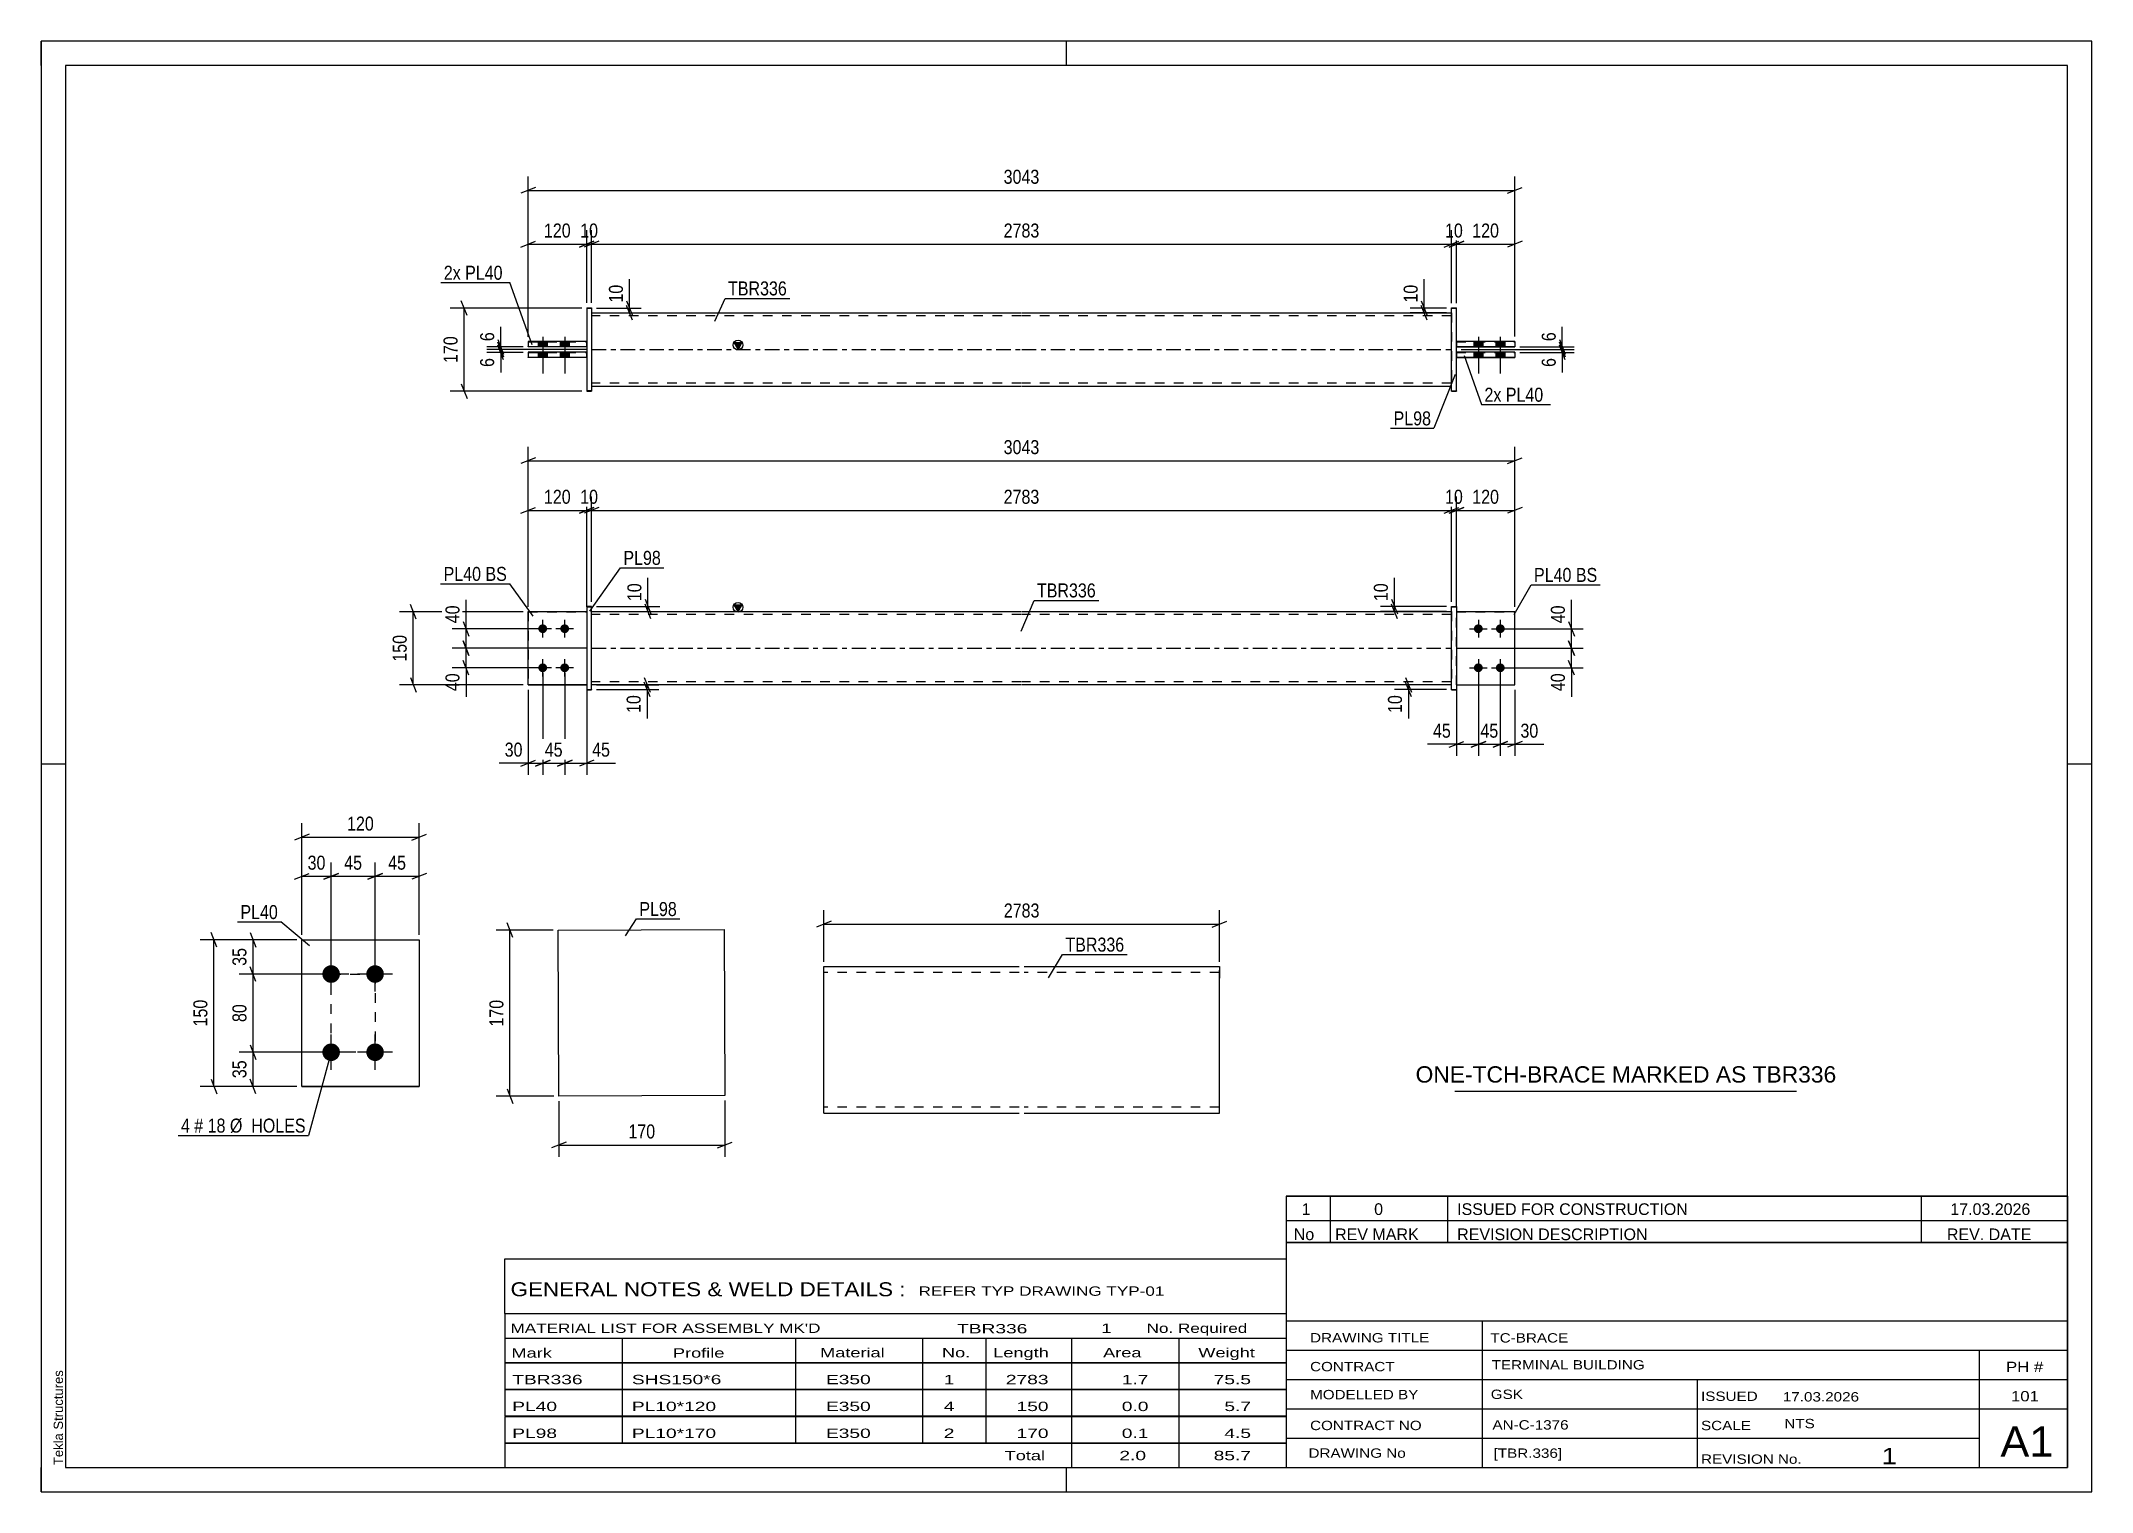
# Model space of a CAD drawing. Header units: millimetres. Extents: x 0 to 420, y 0 to 297.
import ezdxf

# ---------------------------------------------------------------- set-up
doc = ezdxf.new("R2010")
doc.units = ezdxf.units.MM
doc.linetypes.add('DXK_LINE_DOT2', pattern=[3.9198, 1.9599, -1.9599])
doc.linetypes.add('DXK_LINE_DOT3', pattern=[5.9187, 2.979, -0.9799, 0.9799, -0.9799])
doc.styles.add('Arial', font='ARIAL.TTF', dxfattribs={"height": 0.2})
doc.styles.add('Arial Narrow', font='ARIALN.TTF', dxfattribs={"height": 0.2})

# ---------------------------------------------------------------- blocks, each defined once
blk = doc.blocks.new('Unknown-581591134-1127')
at = {"color": 5, "linetype": 'Continuous'}
for p, q in [((420, 297), (0, 297)), ((0, 297), (0, 0)), ((0, 292), (0, 297)), ((210, 292), (210, 297)), ((420, 0), (420, 297)), ((415, 292), (5, 292)), ((5, 292), (5, 5)), ((415, 5), (415, 292)), ((5, 149), (0, 149)), ((420, 149), (415, 149)), ((0, 0), (0, 5)), ((5, 5), (415, 5)), ((210, 0), (210, 5)), ((0, 0), (420, 0))]:
    blk.add_line(p, q, dxfattribs=at)
at = {"color": 174, "linetype": 'Continuous', "style": 'Arial'}
blk.add_text('Tekla Structures', height=1.9102, rotation=90, dxfattribs=at).set_placement((4.5, 5.5))
blk = doc.blocks.new('Part-581591134-1367 - 1364')
at = {"color": 2, "linetype": 'Continuous'}
for p, q in [((288.84, 181.23), (289.84, 181.23)), ((288.84, 164.23), (288.84, 181.23)), ((289.84, 181.23), (289.84, 164.17)), ((288.84, 164.23), (288.84, 164.17)), ((288.84, 164.17), (288.84, 164.23)), ((288.84, 164.23), (289.84, 164.23)), ((288.84, 164.17), (289.84, 164.17))]:
    blk.add_line(p, q, dxfattribs=at)
at = {"color": 7, "linetype": 'DXK_LINE_DOT2'}
blk.add_line((288.84, 181.17), (289.84, 181.17), dxfattribs=at)
blk = doc.blocks.new('Part-581591134-1420 - 1364')
at = {"color": 7, "linetype": 'DXK_LINE_DOT2'}
for p, q in [((99.74, 180.2), (111.74, 180.2)), ((99.74, 180.2), (99.74, 165.2)), ((99.74, 180.19), (111.74, 180.19)), ((111.74, 180.19), (111.74, 180.2)), ((111.74, 180.2), (111.74, 165.19))]:
    blk.add_line(p, q, dxfattribs=at)
at = {"color": 2, "linetype": 'Continuous'}
for p, q in [((111.74, 165.2), (99.74, 165.2)), ((99.74, 165.2), (99.74, 165.19)), ((99.74, 165.2), (99.74, 165.2)), ((99.74, 165.2), (99.74, 165.19)), ((99.74, 165.19), (111.74, 165.19))]:
    blk.add_line(p, q, dxfattribs=at)
blk = doc.blocks.new('Bolt-581591134-1378 - 1364')
at = {"linetype": 'Continuous'}
for points in [[(102.74, 175.8), (102.55, 175.82), (102.37, 175.88), (102.21, 175.98), (102.07, 176.1), (101.96, 176.25), (101.88, 176.43), (101.84, 176.61), (101.84, 176.8), (101.88, 176.98), (101.96, 177.15), (102.07, 177.31), (102.21, 177.43), (102.37, 177.53), (102.55, 177.58), (102.74, 177.6), (102.92, 177.58), (103.1, 177.53), (103.26, 177.43), (103.4, 177.31), (103.52, 177.15), (103.59, 176.98), (103.63, 176.8), (103.63, 176.61), (103.59, 176.43), (103.52, 176.25), (103.4, 176.1), (103.26, 175.98), (103.1, 175.88), (102.92, 175.82)], [(107.24, 175.8), (107.05, 175.82), (106.87, 175.88), (106.71, 175.98), (106.57, 176.1), (106.46, 176.25), (106.38, 176.43), (106.34, 176.61), (106.34, 176.8), (106.38, 176.98), (106.46, 177.15), (106.57, 177.31), (106.71, 177.43), (106.87, 177.53), (107.05, 177.58), (107.24, 177.6), (107.42, 177.58), (107.6, 177.53), (107.76, 177.43), (107.9, 177.31), (108.02, 177.15), (108.09, 176.98), (108.13, 176.8), (108.13, 176.61), (108.09, 176.43), (108.02, 176.25), (107.9, 176.1), (107.76, 175.98), (107.6, 175.88), (107.42, 175.82)], [(102.74, 167.8), (102.55, 167.82), (102.37, 167.88), (102.21, 167.98), (102.07, 168.1), (101.96, 168.25), (101.88, 168.43), (101.84, 168.61), (101.84, 168.8), (101.88, 168.98), (101.96, 169.15), (102.07, 169.31), (102.21, 169.43), (102.37, 169.53), (102.55, 169.58), (102.74, 169.6), (102.92, 169.58), (103.1, 169.53), (103.26, 169.43), (103.4, 169.31), (103.52, 169.15), (103.59, 168.98), (103.63, 168.8), (103.63, 168.61), (103.59, 168.43), (103.52, 168.25), (103.4, 168.1), (103.26, 167.98), (103.1, 167.88), (102.92, 167.82)], [(107.24, 167.8), (107.05, 167.82), (106.87, 167.88), (106.71, 167.98), (106.57, 168.1), (106.46, 168.25), (106.38, 168.43), (106.34, 168.61), (106.34, 168.8), (106.38, 168.98), (106.46, 169.15), (106.57, 169.31), (106.71, 169.43), (106.87, 169.53), (107.05, 169.58), (107.24, 169.6), (107.42, 169.58), (107.6, 169.53), (107.76, 169.43), (107.9, 169.31), (108.02, 169.15), (108.09, 168.98), (108.13, 168.8), (108.13, 168.61), (108.09, 168.43), (108.02, 168.25), (107.9, 168.1), (107.76, 167.98), (107.6, 167.88), (107.42, 167.82)]]:
    blk.add_hatch(color=1, dxfattribs=at).paths.add_polyline_path(points)
at = {"color": 1, "linetype": 'Continuous'}
for p, q in [((104.54, 176.7), (100.94, 176.7)), ((102.74, 174.9), (102.74, 178.5)), ((109.04, 176.7), (105.44, 176.7)), ((107.24, 174.9), (107.24, 178.5)), ((104.54, 168.7), (100.94, 168.7)), ((102.74, 166.9), (102.74, 170.5)), ((109.04, 168.7), (105.44, 168.7)), ((107.24, 166.9), (107.24, 170.5))]:
    blk.add_line(p, q, dxfattribs=at)
blk = doc.blocks.new('Bolt-581591134-1379 - 1364')
at = {"linetype": 'Continuous'}
for points in [[(294.34, 177.6), (294.52, 177.58), (294.7, 177.53), (294.86, 177.43), (295, 177.31), (295.12, 177.15), (295.19, 176.98), (295.23, 176.8), (295.23, 176.61), (295.19, 176.43), (295.12, 176.25), (295, 176.1), (294.86, 175.98), (294.7, 175.88), (294.52, 175.82), (294.34, 175.8), (294.15, 175.82), (293.97, 175.88), (293.81, 175.98), (293.67, 176.1), (293.56, 176.25), (293.48, 176.43), (293.44, 176.61), (293.44, 176.8), (293.48, 176.98), (293.56, 177.15), (293.67, 177.31), (293.81, 177.43), (293.97, 177.53), (294.15, 177.58)], [(298.84, 177.6), (299.02, 177.58), (299.2, 177.53), (299.36, 177.43), (299.5, 177.31), (299.62, 177.15), (299.69, 176.98), (299.73, 176.8), (299.73, 176.61), (299.69, 176.43), (299.62, 176.25), (299.5, 176.1), (299.36, 175.98), (299.2, 175.88), (299.02, 175.82), (298.84, 175.8), (298.65, 175.82), (298.47, 175.88), (298.31, 175.98), (298.17, 176.1), (298.06, 176.25), (297.98, 176.43), (297.94, 176.61), (297.94, 176.8), (297.98, 176.98), (298.06, 177.15), (298.17, 177.31), (298.31, 177.43), (298.47, 177.53), (298.65, 177.58)], [(294.34, 169.6), (294.52, 169.58), (294.7, 169.53), (294.86, 169.43), (295, 169.31), (295.12, 169.15), (295.19, 168.98), (295.23, 168.8), (295.23, 168.61), (295.19, 168.43), (295.12, 168.25), (295, 168.1), (294.86, 167.98), (294.7, 167.88), (294.52, 167.82), (294.34, 167.8), (294.15, 167.82), (293.97, 167.88), (293.81, 167.98), (293.67, 168.1), (293.56, 168.25), (293.48, 168.43), (293.44, 168.61), (293.44, 168.8), (293.48, 168.98), (293.56, 169.15), (293.67, 169.31), (293.81, 169.43), (293.97, 169.53), (294.15, 169.58)], [(298.84, 169.6), (299.02, 169.58), (299.2, 169.53), (299.36, 169.43), (299.5, 169.31), (299.62, 169.15), (299.69, 168.98), (299.73, 168.8), (299.73, 168.61), (299.69, 168.43), (299.62, 168.25), (299.5, 168.1), (299.36, 167.98), (299.2, 167.88), (299.02, 167.82), (298.84, 167.8), (298.65, 167.82), (298.47, 167.88), (298.31, 167.98), (298.17, 168.1), (298.06, 168.25), (297.98, 168.43), (297.94, 168.61), (297.94, 168.8), (297.98, 168.98), (298.06, 169.15), (298.17, 169.31), (298.31, 169.43), (298.47, 169.53), (298.65, 169.58)]]:
    blk.add_hatch(color=1, dxfattribs=at).paths.add_polyline_path(points)
at = {"color": 1, "linetype": 'Continuous'}
for p, q in [((292.54, 176.7), (296.14, 176.7)), ((294.34, 178.5), (294.34, 174.9)), ((297.04, 176.7), (300.64, 176.7)), ((298.84, 178.5), (298.84, 174.9)), ((292.54, 168.7), (296.14, 168.7)), ((294.34, 170.5), (294.34, 166.9)), ((297.04, 168.7), (300.64, 168.7)), ((298.84, 170.5), (298.84, 166.9))]:
    blk.add_line(p, q, dxfattribs=at)
blk = doc.blocks.new('Part-581591134-1405 - 1364')
at = {"color": 2, "linetype": 'Continuous'}
for p, q in [((112.74, 181.23), (111.74, 181.23)), ((111.74, 181.23), (111.74, 164.17)), ((112.74, 164.17), (112.74, 181.23)), ((111.74, 164.23), (112.74, 164.23)), ((111.74, 164.17), (112.74, 164.17)), ((112.74, 164.23), (112.74, 164.17))]:
    blk.add_line(p, q, dxfattribs=at)
at = {"color": 7, "linetype": 'DXK_LINE_DOT2'}
blk.add_line((111.74, 181.17), (112.74, 181.17), dxfattribs=at)
blk = doc.blocks.new('Part-581591134-1425 - 1364')
at = {"color": 2, "linetype": 'Continuous'}
for p, q in [((99.74, 180.2), (111.74, 180.2)), ((99.74, 165.2), (99.74, 180.2)), ((99.74, 165.2), (111.74, 165.2)), ((111.74, 165.2), (99.74, 165.2)), ((99.74, 165.2), (99.74, 165.2))]:
    blk.add_line(p, q, dxfattribs=at)
at = {"color": 7, "linetype": 'DXK_LINE_DOT2'}
for p, q in [((99.74, 180.2), (111.74, 180.2)), ((111.74, 180.2), (111.74, 180.2)), ((111.74, 180.2), (111.74, 165.2))]:
    blk.add_line(p, q, dxfattribs=at)
blk = doc.blocks.new('Part-581591134-1440 - 1364')
at = {"linetype": 'Continuous'}
blk.add_hatch(color=2, dxfattribs=at).paths.add_polyline_path([(142.74, 180.2), (141.94, 181.6), (143.54, 181.6)])
at = {"color": 2, "linetype": 'Continuous'}
for p, q in [((142.74, 180.2), (141.94, 181.6)), ((141.94, 181.6), (143.54, 181.6)), ((143.54, 181.6), (142.74, 180.2)), ((112.74, 180.2), (200.74, 180.2)), ((200.84, 180.2), (288.84, 180.2)), ((200.74, 165.2), (112.74, 165.2)), ((288.84, 165.2), (200.84, 165.2))]:
    blk.add_line(p, q, dxfattribs=at)
at = {"color": 7, "linetype": 'DXK_LINE_DOT2'}
for p, q in [((112.74, 165.2), (112.74, 180.2)), ((200.74, 179.6), (112.74, 179.6)), ((288.84, 179.6), (200.84, 179.6)), ((288.84, 180.2), (288.84, 165.2)), ((200.74, 165.8), (112.74, 165.8)), ((288.84, 165.8), (200.84, 165.8))]:
    blk.add_line(p, q, dxfattribs=at)
at = {"color": 7, "linetype": 'DXK_LINE_DOT3'}
for p, q in [((112.74, 172.7), (200.74, 172.7)), ((200.84, 172.7), (288.84, 172.7))]:
    blk.add_line(p, q, dxfattribs=at)
at = {"color": 2, "linetype": 'Continuous'}
blk.add_circle((142.74, 181.1), 1, dxfattribs=at)
blk = doc.blocks.new('Part-581591134-1445 - 1364')
at = {"color": 2, "linetype": 'Continuous'}
for p, q in [((289.84, 180.2), (301.84, 180.2)), ((301.84, 165.2), (301.84, 180.2)), ((289.84, 165.2), (301.84, 165.2)), ((289.84, 165.2), (301.84, 165.2))]:
    blk.add_line(p, q, dxfattribs=at)
at = {"color": 7, "linetype": 'DXK_LINE_DOT2'}
for p, q in [((289.84, 180.2), (301.84, 180.2)), ((289.84, 165.2), (289.84, 180.2)), ((301.84, 180.2), (301.84, 180.2)), ((289.84, 165.2), (289.84, 165.2))]:
    blk.add_line(p, q, dxfattribs=at)
blk = doc.blocks.new('Part-581591134-1450 - 1364')
at = {"color": 7, "linetype": 'DXK_LINE_DOT2'}
for p, q in [((289.84, 165.19), (289.84, 180.2)), ((289.84, 180.2), (301.84, 180.2)), ((289.84, 180.19), (301.84, 180.19)), ((301.84, 180.2), (301.84, 180.19)), ((301.84, 165.2), (301.84, 180.2)), ((289.84, 165.2), (289.84, 165.19))]:
    blk.add_line(p, q, dxfattribs=at)
at = {"color": 2, "linetype": 'Continuous'}
for p, q in [((289.84, 165.2), (301.84, 165.2)), ((289.84, 165.19), (301.84, 165.19)), ((301.84, 165.2), (301.84, 165.2)), ((301.84, 165.2), (301.84, 165.19)), ((301.84, 165.19), (301.84, 165.2))]:
    blk.add_line(p, q, dxfattribs=at)
blk = doc.blocks.new('Part-581591134-1793 - 1767')
at = {"color": 2, "linetype": 'Continuous'}
for p, q in [((111.74, 233.29), (99.74, 233.29)), ((99.74, 233.29), (99.74, 232.29)), ((99.74, 232.29), (111.74, 232.29)), ((99.74, 232.23), (99.74, 232.29)), ((99.74, 232.29), (99.74, 232.23)), ((111.74, 232.23), (99.74, 232.23))]:
    blk.add_line(p, q, dxfattribs=at)
at = {"color": 7, "linetype": 'DXK_LINE_DOT2'}
for p, q in [((99.74, 233.23), (111.74, 233.23)), ((111.74, 232.23), (111.74, 233.29))]:
    blk.add_line(p, q, dxfattribs=at)
blk = doc.blocks.new('Part-581591134-1778 - 1767')
at = {"color": 2, "linetype": 'Continuous'}
for p, q in [((301.84, 233.29), (289.84, 233.29)), ((289.84, 232.29), (301.84, 232.29)), ((289.84, 232.23), (301.84, 232.23)), ((301.84, 233.29), (301.84, 232.23))]:
    blk.add_line(p, q, dxfattribs=at)
at = {"color": 7, "linetype": 'DXK_LINE_DOT2'}
for p, q in [((289.84, 233.29), (289.84, 232.23)), ((289.84, 233.23), (301.84, 233.23))]:
    blk.add_line(p, q, dxfattribs=at)
blk = doc.blocks.new('Part-581591134-1798 - 1767')
at = {"color": 2, "linetype": 'Continuous'}
for p, q in [((111.74, 235.49), (99.74, 235.49)), ((99.74, 235.49), (99.74, 234.49)), ((99.74, 234.49), (111.74, 234.49)), ((99.74, 234.43), (99.74, 234.49)), ((99.74, 234.49), (99.74, 234.43)), ((111.74, 234.43), (99.74, 234.43))]:
    blk.add_line(p, q, dxfattribs=at)
at = {"color": 7, "linetype": 'DXK_LINE_DOT2'}
for p, q in [((99.74, 235.43), (111.74, 235.43)), ((111.74, 234.43), (111.74, 235.49))]:
    blk.add_line(p, q, dxfattribs=at)
blk = doc.blocks.new('Part-581591134-1773 - 1767')
at = {"linetype": 'Continuous'}
blk.add_hatch(color=2, dxfattribs=at).paths.add_polyline_path([(142.74, 233.86), (141.94, 235.26), (143.54, 235.26)])
at = {"color": 2, "linetype": 'Continuous'}
for p, q in [((112.74, 241.36), (200.74, 241.36)), ((200.84, 241.36), (288.84, 241.36)), ((142.74, 233.86), (141.94, 235.26)), ((141.94, 235.26), (143.54, 235.26)), ((143.54, 235.26), (142.74, 233.86)), ((112.74, 226.36), (200.74, 226.36)), ((200.84, 226.36), (288.84, 226.36))]:
    blk.add_line(p, q, dxfattribs=at)
at = {"color": 7, "linetype": 'DXK_LINE_DOT2'}
for p, q in [((112.74, 241.36), (112.74, 226.36)), ((200.74, 240.76), (112.74, 240.76)), ((288.84, 240.76), (200.84, 240.76)), ((288.84, 241.36), (288.84, 226.36)), ((200.74, 226.96), (112.74, 226.96)), ((288.84, 226.96), (200.84, 226.96))]:
    blk.add_line(p, q, dxfattribs=at)
at = {"color": 7, "linetype": 'DXK_LINE_DOT3'}
for p, q in [((112.74, 233.86), (200.74, 233.86)), ((200.84, 233.86), (288.84, 233.86))]:
    blk.add_line(p, q, dxfattribs=at)
at = {"color": 2, "linetype": 'Continuous'}
blk.add_circle((142.74, 234.76), 1, dxfattribs=at)
blk = doc.blocks.new('Part-581591134-1783 - 1767')
at = {"color": 2, "linetype": 'Continuous'}
for p, q in [((301.84, 235.49), (289.84, 235.49)), ((301.84, 235.49), (301.84, 234.43)), ((289.84, 234.49), (301.84, 234.49)), ((289.84, 234.43), (301.84, 234.43))]:
    blk.add_line(p, q, dxfattribs=at)
at = {"color": 7, "linetype": 'DXK_LINE_DOT2'}
for p, q in [((289.84, 235.49), (289.84, 234.43)), ((289.84, 235.43), (301.84, 235.43))]:
    blk.add_line(p, q, dxfattribs=at)
blk = doc.blocks.new('Part-581591134-1799 - 1767')
at = {"color": 2, "linetype": 'Continuous'}
for p, q in [((111.74, 242.39), (112.74, 242.39)), ((111.74, 242.39), (111.74, 225.39)), ((112.74, 242.39), (112.74, 225.33)), ((112.74, 225.39), (111.74, 225.39)), ((111.74, 225.39), (111.74, 225.33)), ((111.74, 225.39), (111.74, 225.33)), ((111.74, 225.33), (112.74, 225.33))]:
    blk.add_line(p, q, dxfattribs=at)
at = {"color": 7, "linetype": 'DXK_LINE_DOT2'}
for p, q in [((111.74, 242.33), (112.74, 242.33)), ((112.74, 242.33), (112.74, 242.39))]:
    blk.add_line(p, q, dxfattribs=at)
blk = doc.blocks.new('Part-581591134-1788 - 1767')
at = {"color": 2, "linetype": 'Continuous'}
for p, q in [((288.84, 225.39), (288.84, 242.39)), ((288.84, 242.39), (289.84, 242.39)), ((289.84, 225.39), (289.84, 242.39)), ((288.84, 225.39), (289.84, 225.39)), ((288.84, 225.39), (288.84, 225.33)), ((288.84, 225.33), (288.84, 225.39)), ((288.84, 225.33), (289.84, 225.33)), ((289.84, 225.33), (289.84, 225.39)), ((289.84, 225.39), (289.84, 225.33))]:
    blk.add_line(p, q, dxfattribs=at)
at = {"color": 7, "linetype": 'DXK_LINE_DOT2'}
for q in [(288.84, 242.39), (289.84, 242.33)]:
    blk.add_line((288.84, 242.33), q, dxfattribs=at)
blk = doc.blocks.new('Bolt-581591134-1800 - 1767')
at = {"linetype": 'Continuous'}
for points in [[(295.24, 235.48), (293.44, 235.48), (293.44, 234.48), (295.24, 234.48)], [(295.24, 235.45), (293.44, 235.45), (293.44, 234.45), (295.24, 234.45)], [(299.74, 235.48), (297.94, 235.48), (297.94, 234.48), (299.74, 234.48)], [(299.74, 235.45), (297.94, 235.45), (297.94, 234.45), (299.74, 234.45)], [(295.24, 233.28), (293.44, 233.28), (293.44, 232.28), (295.24, 232.28)], [(295.24, 233.25), (293.44, 233.25), (293.44, 232.25), (295.24, 232.25)], [(299.74, 233.28), (297.94, 233.28), (297.94, 232.28), (299.74, 232.28)], [(299.74, 233.25), (297.94, 233.25), (297.94, 232.25), (299.74, 232.25)]]:
    blk.add_hatch(color=1, dxfattribs=at).paths.add_polyline_path(points)
at = {"color": 1, "linetype": 'Continuous'}
for p, q in [((293.44, 235.48), (293.44, 234.48)), ((293.44, 235.45), (293.44, 234.45)), ((294.34, 236.48), (294.34, 228.98)), ((294.34, 236.45), (294.34, 228.95)), ((295.24, 235.48), (295.24, 234.48)), ((295.24, 235.45), (295.24, 234.45)), ((297.94, 235.48), (297.94, 234.48)), ((297.94, 235.45), (297.94, 234.45)), ((298.84, 236.48), (298.84, 228.98)), ((298.84, 236.45), (298.84, 228.95)), ((299.74, 235.48), (299.74, 234.48)), ((299.74, 235.45), (299.74, 234.45)), ((293.44, 233.28), (293.44, 232.28)), ((293.44, 233.25), (293.44, 232.25)), ((295.24, 233.28), (295.24, 232.28)), ((295.24, 233.25), (295.24, 232.25)), ((297.94, 233.28), (297.94, 232.28)), ((297.94, 233.25), (297.94, 232.25)), ((299.74, 233.28), (299.74, 232.28)), ((299.74, 233.25), (299.74, 232.25))]:
    blk.add_line(p, q, dxfattribs=at)
blk = doc.blocks.new('Bolt-581591134-1801 - 1767')
at = {"linetype": 'Continuous'}
for points in [[(101.84, 234.48), (103.64, 234.48), (103.64, 235.48), (101.84, 235.48)], [(101.84, 234.45), (103.64, 234.45), (103.64, 235.45), (101.84, 235.45)], [(106.34, 234.48), (108.14, 234.48), (108.14, 235.48), (106.34, 235.48)], [(106.34, 234.45), (108.14, 234.45), (108.14, 235.45), (106.34, 235.45)], [(101.84, 232.28), (103.64, 232.28), (103.64, 233.28), (101.84, 233.28)], [(101.84, 232.25), (103.64, 232.25), (103.64, 233.25), (101.84, 233.25)], [(106.34, 232.28), (108.14, 232.28), (108.14, 233.28), (106.34, 233.28)], [(106.34, 232.25), (108.14, 232.25), (108.14, 233.25), (106.34, 233.25)]]:
    blk.add_hatch(color=1, dxfattribs=at).paths.add_polyline_path(points)
at = {"color": 1, "linetype": 'Continuous'}
for p, q in [((101.84, 235.48), (101.84, 234.48)), ((101.84, 235.45), (101.84, 234.45)), ((102.74, 236.48), (102.74, 228.98)), ((102.74, 236.45), (102.74, 228.95)), ((103.64, 235.48), (103.64, 234.48)), ((103.64, 235.45), (103.64, 234.45)), ((106.34, 235.48), (106.34, 234.48)), ((106.34, 235.45), (106.34, 234.45)), ((107.24, 236.48), (107.24, 228.98)), ((107.24, 236.45), (107.24, 228.95)), ((108.14, 235.48), (108.14, 234.48)), ((108.14, 235.45), (108.14, 234.45)), ((101.84, 233.28), (101.84, 232.28)), ((101.84, 233.25), (101.84, 232.25)), ((103.64, 233.28), (103.64, 232.28)), ((103.64, 233.25), (103.64, 232.25)), ((106.34, 233.28), (106.34, 232.28)), ((106.34, 233.25), (106.34, 232.25)), ((108.14, 233.28), (108.14, 232.28)), ((108.14, 233.25), (108.14, 232.25))]:
    blk.add_line(p, q, dxfattribs=at)
blk = doc.blocks.new('Bolt-581591134-2103 - 2040')
at = {"linetype": 'Continuous'}
for points in [[(59.41, 104.21), (59.04, 104.25), (58.68, 104.37), (58.36, 104.56), (58.08, 104.81), (57.85, 105.11), (57.7, 105.46), (57.62, 105.83), (57.62, 106.2), (57.7, 106.57), (57.85, 106.91), (58.08, 107.22), (58.36, 107.47), (58.68, 107.66), (59.04, 107.78), (59.41, 107.81), (59.79, 107.78), (60.15, 107.66), (60.47, 107.47), (60.75, 107.22), (60.97, 106.91), (61.13, 106.57), (61.2, 106.2), (61.2, 105.83), (61.13, 105.46), (60.97, 105.11), (60.75, 104.81), (60.47, 104.56), (60.15, 104.37), (59.79, 104.25)], [(68.41, 104.21), (68.04, 104.25), (67.68, 104.37), (67.36, 104.56), (67.08, 104.81), (66.85, 105.11), (66.7, 105.46), (66.62, 105.83), (66.62, 106.2), (66.7, 106.57), (66.85, 106.91), (67.08, 107.22), (67.36, 107.47), (67.68, 107.66), (68.04, 107.78), (68.41, 107.81), (68.79, 107.78), (69.15, 107.66), (69.47, 107.47), (69.75, 107.22), (69.97, 106.91), (70.13, 106.57), (70.2, 106.2), (70.2, 105.83), (70.13, 105.46), (69.97, 105.11), (69.75, 104.81), (69.47, 104.56), (69.15, 104.37), (68.79, 104.25)], [(59.41, 88.21), (59.04, 88.25), (58.68, 88.37), (58.36, 88.56), (58.08, 88.81), (57.85, 89.11), (57.7, 89.46), (57.62, 89.83), (57.62, 90.2), (57.7, 90.57), (57.85, 90.91), (58.08, 91.22), (58.36, 91.47), (58.68, 91.66), (59.04, 91.78), (59.41, 91.81), (59.79, 91.78), (60.15, 91.66), (60.47, 91.47), (60.75, 91.22), (60.97, 90.91), (61.13, 90.57), (61.2, 90.2), (61.2, 89.83), (61.13, 89.46), (60.97, 89.11), (60.75, 88.81), (60.47, 88.56), (60.15, 88.37), (59.79, 88.25)], [(68.41, 88.21), (68.04, 88.25), (67.68, 88.37), (67.36, 88.56), (67.08, 88.81), (66.85, 89.11), (66.7, 89.46), (66.62, 89.83), (66.62, 90.2), (66.7, 90.57), (66.85, 90.91), (67.08, 91.22), (67.36, 91.47), (67.68, 91.66), (68.04, 91.78), (68.41, 91.81), (68.79, 91.78), (69.15, 91.66), (69.47, 91.47), (69.75, 91.22), (69.97, 90.91), (70.13, 90.57), (70.2, 90.2), (70.2, 89.83), (70.13, 89.46), (69.97, 89.11), (69.75, 88.81), (69.47, 88.56), (69.15, 88.37), (68.79, 88.25)]]:
    blk.add_hatch(color=1, dxfattribs=at).paths.add_polyline_path(points)
at = {"color": 1, "linetype": 'Continuous'}
for p, q in [((59.41, 102.42), (59.41, 109.62)), ((68.41, 102.42), (68.41, 109.62)), ((63.01, 106.02), (55.81, 106.02)), ((72.01, 106.02), (64.81, 106.02)), ((59.41, 86.42), (59.41, 93.62)), ((68.41, 86.42), (68.41, 93.62)), ((63.01, 90.02), (55.81, 90.02)), ((72.01, 90.02), (64.81, 90.02))]:
    blk.add_line(p, q, dxfattribs=at)
blk = doc.blocks.new('Part-581591134-2108 - 2040')
at = {"color": 2, "linetype": 'Continuous'}
for p, q in [((53.41, 113.01), (77.41, 113.01)), ((53.41, 83.01), (53.41, 113.01)), ((77.41, 113.01), (77.41, 83.01)), ((53.41, 83.01), (77.41, 83.01)), ((77.41, 83.01), (53.41, 83.01)), ((53.41, 83.01), (53.41, 83.01))]:
    blk.add_line(p, q, dxfattribs=at)
at = {"color": 7, "linetype": 'DXK_LINE_DOT2'}
for p in [(53.41, 113.01), (77.41, 113.01)]:
    blk.add_line(p, (77.41, 113.01), dxfattribs=at)
blk = doc.blocks.new('Part-581591134-2231 - 2225')
at = {"color": 2, "linetype": 'Continuous'}
for p, q in [((105.91, 115), (139.91, 115.13)), ((106.03, 81.01), (105.91, 115)), ((139.91, 115.13), (140.03, 81.13)), ((140.03, 81.13), (106.03, 81.01))]:
    blk.add_line(p, q, dxfattribs=at)
blk = doc.blocks.new('Part-581591134-2256 - 2248')
at = {"color": 2, "linetype": 'Continuous'}
for p, q in [((160.32, 77.72), (160.32, 107.54)), ((160.32, 107.54), (200.32, 107.54)), ((201.32, 107.54), (241.32, 107.54)), ((241.32, 107.54), (241.32, 107.36)), ((241.32, 107.36), (241.32, 105.14)), ((241.32, 77.54), (241.32, 105.14)), ((160.32, 77.54), (160.32, 77.72)), ((160.32, 77.54), (200.32, 77.54)), ((201.32, 77.54), (241.32, 77.54))]:
    blk.add_line(p, q, dxfattribs=at)
at = {"color": 7, "linetype": 'DXK_LINE_DOT2'}
for p, q in [((200.32, 106.34), (160.32, 106.34)), ((241.32, 106.34), (201.32, 106.34)), ((241.32, 105.14), (241.32, 106.84)), ((160.32, 78.74), (160.32, 78.83)), ((200.32, 78.74), (160.32, 78.74)), ((241.32, 78.74), (201.32, 78.74)), ((241.32, 78.74), (241.32, 78.83))]:
    blk.add_line(p, q, dxfattribs=at)
blk = doc.blocks.new('Rectangle-581591134-2210 - 2040')
at = {"color": 1, "linetype": 'DXK_LINE_DOT2'}
blk.add_lwpolyline([(59.41, 106.02), (68.41, 106.02), (68.41, 90.02), (59.41, 90.02), (59.41, 106.02)], close=True, dxfattribs=at)
blk = doc.blocks.new('StraightDimension-581591134-1609 - 1364')
at = {"color": 7, "linetype": 'Continuous'}
for p, q in [((111.74, 172.7), (84.19, 172.7)), ((86.44, 174.2), (87.64, 171.2)), ((87.04, 168.7), (87.04, 172.7)), ((101.74, 168.7), (84.19, 168.7)), ((87.64, 167.2), (86.44, 170.2))]:
    blk.add_line(p, q, dxfattribs=at)
at = {"color": 0}
blk.add_wipeout([(86.29, 168.17), (82.09, 168.17), (82.09, 163.32), (86.29, 163.32)], dxfattribs=at)
at = {"color": 7, "linetype": 'Continuous'}
blk.add_line((87.04, 168.7), (87.04, 162.79), dxfattribs=at)
blk.add_line((87.04, 168.7), (87.04, 162.79), dxfattribs=at)
at = {"color": 3, "style": 'Arial Narrow'}
blk.add_text('40', height=2.863, rotation=90.0002, dxfattribs=at).set_placement((85.69, 163.92))
blk = doc.blocks.new('StraightDimension-581591134-1665 - 1364')
at = {"color": 7, "linetype": 'Continuous'}
for p, q in [((294.34, 167.7), (294.34, 150.65)), ((298.84, 167.7), (298.84, 150.65)), ((292.84, 152.45), (295.84, 153.65)), ((294.34, 153.05), (298.84, 153.05)), ((300.34, 153.65), (297.34, 152.45))]:
    blk.add_line(p, q, dxfattribs=at)
at = {"color": 0}
blk.add_wipeout([(299.01, 153.8), (299.01, 158), (294.16, 158), (294.16, 153.8)], dxfattribs=at)
at = {"color": 3, "style": 'Arial Narrow'}
blk.add_text('45', height=2.863, dxfattribs=at).set_placement((294.76, 154.4))
blk = doc.blocks.new('StraightDimension-581591134-1703 - 1364')
at = {"color": 7, "linetype": 'Continuous'}
for p, q in [((299.84, 176.7), (315.8, 176.7)), ((312.8, 178.2), (314, 175.2)), ((313.4, 172.7), (313.4, 176.7)), ((289.84, 172.7), (315.8, 172.7)), ((314, 171.2), (312.8, 174.2))]:
    blk.add_line(p, q, dxfattribs=at)
at = {"color": 0}
blk.add_wipeout([(312.65, 182.08), (308.45, 182.08), (308.45, 177.22), (312.65, 177.22)], dxfattribs=at)
at = {"color": 7, "linetype": 'Continuous'}
blk.add_line((313.4, 176.7), (313.4, 182.6), dxfattribs=at)
blk.add_line((313.4, 176.7), (313.4, 182.6), dxfattribs=at)
at = {"color": 3, "style": 'Arial Narrow'}
blk.add_text('40', height=2.863, rotation=90.0002, dxfattribs=at).set_placement((312.05, 177.82))
blk = doc.blocks.new('StraightDimension-581591134-1600 - 1364')
at = {"color": 7, "linetype": 'Continuous'}
for p, q in [((113.74, 181.23), (126.69, 181.23)), ((123.69, 182.73), (124.89, 179.73)), ((124.89, 178.7), (123.69, 181.7)), ((124.29, 180.2), (124.29, 181.23)), ((113.74, 180.2), (126.69, 180.2))]:
    blk.add_line(p, q, dxfattribs=at)
at = {"color": 0}
blk.add_wipeout([(123.54, 186.61), (119.34, 186.61), (119.34, 181.75), (123.54, 181.75)], dxfattribs=at)
at = {"color": 7, "linetype": 'Continuous'}
blk.add_line((124.29, 181.23), (124.29, 187.14), dxfattribs=at)
blk.add_line((124.29, 181.23), (124.29, 187.14), dxfattribs=at)
at = {"color": 3, "style": 'Arial Narrow'}
blk.add_text('10', height=2.863, rotation=90.0002, dxfattribs=at).set_placement((122.94, 182.35))
blk = doc.blocks.new('StraightDimension-581591134-1649 - 1364')
at = {"color": 7, "linetype": 'Continuous'}
for p, q in [((289.84, 164.2), (289.84, 150.65)), ((294.34, 167.7), (294.34, 150.65)), ((288.34, 152.45), (291.34, 153.65)), ((289.84, 153.05), (294.34, 153.05)), ((295.84, 153.65), (292.84, 152.45))]:
    blk.add_line(p, q, dxfattribs=at)
at = {"color": 0}
blk.add_wipeout([(289.31, 153.8), (289.31, 158), (284.45, 158), (284.45, 153.8)], dxfattribs=at)
at = {"color": 7, "linetype": 'Continuous'}
blk.add_line((289.84, 153.05), (283.93, 153.05), dxfattribs=at)
blk.add_line((289.84, 153.05), (283.93, 153.05), dxfattribs=at)
at = {"color": 3, "style": 'Arial Narrow'}
blk.add_text('45', height=2.863, dxfattribs=at).set_placement((285.05, 154.4))
blk = doc.blocks.new('StraightDimension-581591134-1560 - 1364')
at = {"color": 7, "linetype": 'Continuous'}
for p, q in [((99.74, 164.19), (99.74, 146.77)), ((102.74, 167.7), (102.74, 146.77)), ((98.24, 148.57), (101.24, 149.77)), ((99.74, 149.17), (102.74, 149.17)), ((104.24, 149.77), (101.24, 148.57))]:
    blk.add_line(p, q, dxfattribs=at)
at = {"color": 0}
blk.add_wipeout([(99.21, 149.92), (99.21, 154.12), (94.35, 154.12), (94.35, 149.92)], dxfattribs=at)
at = {"color": 7, "linetype": 'Continuous'}
blk.add_line((99.74, 149.17), (93.83, 149.17), dxfattribs=at)
blk.add_line((99.74, 149.17), (93.83, 149.17), dxfattribs=at)
at = {"color": 3, "style": 'Arial Narrow'}
blk.add_text('30', height=2.863, dxfattribs=at).set_placement((94.95, 150.52))
blk = doc.blocks.new('StraightDimension-581591134-1689 - 1364')
at = {"color": 7, "linetype": 'Continuous'}
for p, q in [((76.83, 178.69), (75.63, 181.69)), ((98.74, 180.19), (73.38, 180.19)), ((76.23, 165.19), (76.23, 180.19)), ((98.74, 165.19), (73.38, 165.19)), ((75.63, 166.69), (76.83, 163.69))]:
    blk.add_line(p, q, dxfattribs=at)
at = {"color": 0}
blk.add_wipeout([(75.48, 176.04), (71.28, 176.04), (71.28, 169.35), (75.48, 169.35)], dxfattribs=at)
at = {"color": 3, "style": 'Arial Narrow'}
blk.add_text('150', height=2.863, rotation=90.0002, dxfattribs=at).set_placement((74.88, 169.95))
blk = doc.blocks.new('StraightDimension-581591134-1452 - 1364')
at = {"color": 7, "linetype": 'Continuous'}
for p, q in [((99.74, 181.2), (99.74, 203.78)), ((111.74, 181.2), (111.74, 203.78)), ((98.24, 200.33), (101.24, 201.53)), ((99.74, 200.93), (111.74, 200.93)), ((113.24, 201.53), (110.24, 200.33))]:
    blk.add_line(p, q, dxfattribs=at)
at = {"color": 0}
blk.add_wipeout([(109.08, 201.68), (109.08, 205.88), (102.39, 205.88), (102.39, 201.68)], dxfattribs=at)
at = {"color": 3, "style": 'Arial Narrow'}
blk.add_text('120', height=2.863, dxfattribs=at).set_placement((102.99, 202.28))
blk = doc.blocks.new('StraightDimension-581591134-1730 - 1364')
at = {"color": 7, "linetype": 'Continuous'}
for p, q in [((287.84, 181.23), (274.3, 181.23)), ((276.55, 182.73), (277.75, 179.73)), ((277.75, 178.7), (276.55, 181.7)), ((277.15, 180.2), (277.15, 181.23)), ((287.84, 180.2), (274.3, 180.2))]:
    blk.add_line(p, q, dxfattribs=at)
at = {"color": 0}
blk.add_wipeout([(276.4, 186.61), (272.2, 186.61), (272.2, 181.75), (276.4, 181.75)], dxfattribs=at)
at = {"color": 7, "linetype": 'Continuous'}
blk.add_line((277.15, 181.23), (277.15, 187.14), dxfattribs=at)
blk.add_line((277.15, 181.23), (277.15, 187.14), dxfattribs=at)
at = {"color": 3, "style": 'Arial Narrow'}
blk.add_text('10', height=2.863, rotation=90.0002, dxfattribs=at).set_placement((275.8, 182.35))
blk = doc.blocks.new('StraightDimension-581591134-1479 - 1364')
at = {"color": 7, "linetype": 'Continuous'}
for p, q in [((111.74, 181.2), (111.74, 203.78)), ((112.74, 182.23), (112.74, 203.78)), ((110.24, 200.33), (113.24, 201.53)), ((114.24, 201.53), (111.24, 200.33)), ((111.74, 200.93), (112.74, 200.93))]:
    blk.add_line(p, q, dxfattribs=at)
at = {"color": 0}
blk.add_wipeout([(114.66, 201.68), (114.66, 205.88), (109.81, 205.88), (109.81, 201.68)], dxfattribs=at)
at = {"color": 3, "style": 'Arial Narrow'}
blk.add_text('10', height=2.863, dxfattribs=at).set_placement((110.41, 202.28))
blk = doc.blocks.new('StraightDimension-581591134-1577 - 1364')
at = {"color": 7, "linetype": 'Continuous'}
for p, q in [((107.24, 167.7), (107.24, 146.77)), ((111.74, 164.19), (111.74, 146.77)), ((105.74, 148.57), (108.74, 149.77)), ((107.24, 149.17), (111.74, 149.17)), ((113.24, 149.77), (110.24, 148.57))]:
    blk.add_line(p, q, dxfattribs=at)
at = {"color": 0}
blk.add_wipeout([(117.12, 149.92), (117.12, 154.12), (112.26, 154.12), (112.26, 149.92)], dxfattribs=at)
at = {"color": 7, "linetype": 'Continuous'}
blk.add_line((111.74, 149.17), (117.64, 149.17), dxfattribs=at)
blk.add_line((111.74, 149.17), (117.64, 149.17), dxfattribs=at)
at = {"color": 3, "style": 'Arial Narrow'}
blk.add_text('45', height=2.863, dxfattribs=at).set_placement((112.86, 150.52))
blk = doc.blocks.new('StraightDimension-581591134-1496 - 1364')
at = {"color": 7, "linetype": 'Continuous'}
for p, q in [((112.74, 182.23), (112.74, 203.78)), ((288.84, 182.23), (288.84, 203.78)), ((114.24, 201.53), (111.24, 200.33)), ((112.74, 200.93), (288.84, 200.93)), ((287.34, 200.33), (290.34, 201.53))]:
    blk.add_line(p, q, dxfattribs=at)
at = {"color": 0}
blk.add_wipeout([(205.04, 201.68), (205.04, 205.88), (196.53, 205.88), (196.53, 201.68)], dxfattribs=at)
at = {"color": 3, "style": 'Arial Narrow'}
blk.add_text('2783', height=2.863, dxfattribs=at).set_placement((197.13, 202.28))
blk = doc.blocks.new('StraightDimension-581591134-1505 - 1364')
at = {"color": 7, "linetype": 'Continuous'}
for p, q in [((288.84, 182.23), (288.84, 203.78)), ((289.84, 181.2), (289.84, 203.78)), ((287.34, 200.33), (290.34, 201.53)), ((291.34, 201.53), (288.34, 200.33)), ((288.84, 200.93), (289.84, 200.93))]:
    blk.add_line(p, q, dxfattribs=at)
at = {"color": 0}
blk.add_wipeout([(291.76, 201.68), (291.76, 205.88), (286.91, 205.88), (286.91, 201.68)], dxfattribs=at)
at = {"color": 3, "style": 'Arial Narrow'}
blk.add_text('10', height=2.863, dxfattribs=at).set_placement((287.51, 202.28))
blk = doc.blocks.new('StraightDimension-581591134-1523 - 1364')
at = {"color": 7, "linetype": 'Continuous'}
for p, q in [((289.84, 181.2), (289.84, 203.78)), ((301.84, 181.2), (301.84, 203.78)), ((288.34, 200.33), (291.34, 201.53)), ((289.84, 200.93), (301.84, 200.93)), ((303.34, 201.53), (300.34, 200.33))]:
    blk.add_line(p, q, dxfattribs=at)
at = {"color": 0}
blk.add_wipeout([(299.18, 201.68), (299.18, 205.88), (292.49, 205.88), (292.49, 201.68)], dxfattribs=at)
at = {"color": 3, "style": 'Arial Narrow'}
blk.add_text('120', height=2.863, dxfattribs=at).set_placement((293.09, 202.28))
blk = doc.blocks.new('StraightDimension-581591134-1546 - 1364')
at = {"color": 7, "linetype": 'Continuous'}
for p, q in [((101.24, 211.69), (98.24, 210.49)), ((99.74, 181.19), (99.74, 213.94)), ((99.74, 211.09), (301.84, 211.09)), ((300.34, 210.49), (303.34, 211.69)), ((301.84, 181.2), (301.84, 213.94))]:
    blk.add_line(p, q, dxfattribs=at)
at = {"color": 0}
blk.add_wipeout([(205.04, 211.84), (205.04, 216.04), (196.53, 216.04), (196.53, 211.84)], dxfattribs=at)
at = {"color": 3, "style": 'Arial Narrow'}
blk.add_text('3043', height=2.863, dxfattribs=at).set_placement((197.13, 212.44))
blk = doc.blocks.new('StraightDimension-581591134-1570 - 1364')
at = {"color": 7, "linetype": 'Continuous'}
for p, q in [((102.74, 167.7), (102.74, 146.77)), ((107.24, 167.7), (107.24, 146.77)), ((101.24, 148.57), (104.24, 149.77)), ((102.74, 149.17), (107.24, 149.17)), ((108.74, 149.77), (105.74, 148.57))]:
    blk.add_line(p, q, dxfattribs=at)
at = {"color": 0}
blk.add_wipeout([(107.41, 149.92), (107.41, 154.12), (102.56, 154.12), (102.56, 149.92)], dxfattribs=at)
at = {"color": 3, "style": 'Arial Narrow'}
blk.add_text('45', height=2.863, dxfattribs=at).set_placement((103.16, 150.52))
blk = doc.blocks.new('StraightDimension-581591134-1591 - 1364')
at = {"color": 7, "linetype": 'Continuous'}
for p, q in [((113.74, 165.2), (126.54, 165.2)), ((113.74, 164.23), (126.54, 164.23)), ((123.54, 166.7), (124.74, 163.7)), ((124.74, 162.73), (123.54, 165.73)), ((124.14, 164.23), (124.14, 165.2))]:
    blk.add_line(p, q, dxfattribs=at)
at = {"color": 0}
blk.add_wipeout([(123.39, 163.7), (119.19, 163.7), (119.19, 158.85), (123.39, 158.85)], dxfattribs=at)
at = {"color": 7, "linetype": 'Continuous'}
blk.add_line((124.14, 164.23), (124.14, 158.32), dxfattribs=at)
blk.add_line((124.14, 164.23), (124.14, 158.32), dxfattribs=at)
at = {"color": 3, "style": 'Arial Narrow'}
blk.add_text('10', height=2.863, rotation=90.0002, dxfattribs=at).set_placement((122.79, 159.45))
blk = doc.blocks.new('StraightDimension-581591134-1626 - 1364')
at = {"color": 7, "linetype": 'Continuous'}
for p, q in [((101.74, 176.7), (84.19, 176.7)), ((86.44, 178.2), (87.64, 175.2)), ((87.04, 172.7), (87.04, 176.7)), ((111.74, 172.7), (84.19, 172.7)), ((87.64, 171.2), (86.44, 174.2))]:
    blk.add_line(p, q, dxfattribs=at)
at = {"color": 0}
blk.add_wipeout([(86.29, 182.08), (82.09, 182.08), (82.09, 177.22), (86.29, 177.22)], dxfattribs=at)
at = {"color": 7, "linetype": 'Continuous'}
blk.add_line((87.04, 176.7), (87.04, 182.6), dxfattribs=at)
blk.add_line((87.04, 176.7), (87.04, 182.6), dxfattribs=at)
at = {"color": 3, "style": 'Arial Narrow'}
blk.add_text('40', height=2.863, rotation=90.0002, dxfattribs=at).set_placement((85.69, 177.82))
blk = doc.blocks.new('StraightDimension-581591134-1640 - 1364')
at = {"color": 7, "linetype": 'Continuous'}
for p, q in [((287.84, 165.2), (277.19, 165.2)), ((287.84, 164.23), (277.19, 164.23)), ((279.44, 166.7), (280.64, 163.7)), ((280.64, 162.73), (279.44, 165.73)), ((280.04, 164.23), (280.04, 165.2))]:
    blk.add_line(p, q, dxfattribs=at)
at = {"color": 0}
blk.add_wipeout([(279.29, 163.7), (275.09, 163.7), (275.09, 158.85), (279.29, 158.85)], dxfattribs=at)
at = {"color": 7, "linetype": 'Continuous'}
blk.add_line((280.04, 164.23), (280.04, 158.32), dxfattribs=at)
blk.add_line((280.04, 164.23), (280.04, 158.32), dxfattribs=at)
at = {"color": 3, "style": 'Arial Narrow'}
blk.add_text('10', height=2.863, rotation=90.0002, dxfattribs=at).set_placement((278.69, 159.45))
blk = doc.blocks.new('StraightDimension-581591134-1675 - 1364')
at = {"color": 7, "linetype": 'Continuous'}
for p, q in [((298.84, 167.7), (298.84, 150.65)), ((301.84, 164.2), (301.84, 150.65)), ((297.34, 152.45), (300.34, 153.65)), ((298.84, 153.05), (301.84, 153.05)), ((303.34, 153.65), (300.34, 152.45))]:
    blk.add_line(p, q, dxfattribs=at)
at = {"color": 0}
blk.add_wipeout([(307.22, 153.8), (307.22, 158), (302.36, 158), (302.36, 153.8)], dxfattribs=at)
at = {"color": 7, "linetype": 'Continuous'}
blk.add_line((301.84, 153.05), (307.74, 153.05), dxfattribs=at)
blk.add_line((301.84, 153.05), (307.74, 153.05), dxfattribs=at)
at = {"color": 3, "style": 'Arial Narrow'}
blk.add_text('30', height=2.863, dxfattribs=at).set_placement((302.96, 154.4))
blk = doc.blocks.new('StraightDimension-581591134-1716 - 1364')
at = {"color": 7, "linetype": 'Continuous'}
for p, q in [((289.84, 172.7), (315.8, 172.7)), ((312.8, 174.2), (314, 171.2)), ((313.4, 168.7), (313.4, 172.7)), ((299.84, 168.7), (315.8, 168.7)), ((314, 167.2), (312.8, 170.2))]:
    blk.add_line(p, q, dxfattribs=at)
at = {"color": 0}
blk.add_wipeout([(312.65, 168.17), (308.45, 168.17), (308.45, 163.32), (312.65, 163.32)], dxfattribs=at)
at = {"color": 7, "linetype": 'Continuous'}
blk.add_line((313.4, 168.7), (313.4, 162.79), dxfattribs=at)
blk.add_line((313.4, 168.7), (313.4, 162.79), dxfattribs=at)
at = {"color": 3, "style": 'Arial Narrow'}
blk.add_text('40', height=2.863, rotation=90.0002, dxfattribs=at).set_placement((312.05, 163.92))
blk = doc.blocks.new('StraightDimension-581591134-1890 - 1767')
at = {"color": 7, "linetype": 'Continuous'}
for p, q in [((289.84, 243.33), (289.84, 258.28)), ((301.84, 236.49), (301.84, 258.28)), ((288.34, 254.83), (291.34, 256.03)), ((289.84, 255.43), (301.84, 255.43)), ((303.34, 256.03), (300.34, 254.83))]:
    blk.add_line(p, q, dxfattribs=at)
at = {"color": 0}
blk.add_wipeout([(299.18, 256.18), (299.18, 260.38), (292.49, 260.38), (292.49, 256.18)], dxfattribs=at)
at = {"color": 3, "style": 'Arial Narrow'}
blk.add_text('120', height=2.863, dxfattribs=at).set_placement((293.09, 256.78))
blk = doc.blocks.new('StraightDimension-581591134-1851 - 1767')
at = {"color": 7, "linetype": 'Continuous'}
for p, q in [((93.54, 235.93), (94.74, 232.93)), ((94.74, 232.36), (93.54, 235.36)), ((98.74, 234.43), (91.29, 234.43)), ((111.74, 233.86), (91.29, 233.86)), ((94.14, 233.86), (94.14, 234.43))]:
    blk.add_line(p, q, dxfattribs=at)
at = {"color": 0}
blk.add_wipeout([(93.39, 237.99), (89.19, 237.99), (89.19, 234.96), (93.39, 234.96)], dxfattribs=at)
at = {"color": 7, "linetype": 'Continuous'}
blk.add_line((94.14, 234.43), (94.14, 238.51), dxfattribs=at)
blk.add_line((94.14, 234.43), (94.14, 238.51), dxfattribs=at)
at = {"color": 3, "style": 'Arial Narrow'}
blk.add_text('6', height=2.86, rotation=90.0002, dxfattribs=at).set_placement((92.79, 235.56))
blk = doc.blocks.new('StraightDimension-581591134-1930 - 1767')
at = {"color": 7, "linetype": 'Continuous'}
for p, q in [((111.74, 243.39), (111.74, 258.28)), ((112.74, 243.39), (112.74, 258.28)), ((110.24, 254.83), (113.24, 256.03)), ((114.24, 256.03), (111.24, 254.83)), ((111.74, 255.43), (112.74, 255.43))]:
    blk.add_line(p, q, dxfattribs=at)
at = {"color": 0}
blk.add_wipeout([(114.66, 256.18), (114.66, 260.38), (109.81, 260.38), (109.81, 256.18)], dxfattribs=at)
at = {"color": 3, "style": 'Arial Narrow'}
blk.add_text('10', height=2.863, dxfattribs=at).set_placement((110.41, 256.78))
blk = doc.blocks.new('StraightDimension-581591134-1805 - 1767')
at = {"color": 7, "linetype": 'Continuous'}
for p, q in [((282.66, 243.83), (283.86, 240.83)), ((287.84, 242.33), (280.41, 242.33)), ((287.84, 241.36), (280.41, 241.36)), ((283.86, 239.86), (282.66, 242.86)), ((283.26, 241.36), (283.26, 242.33))]:
    blk.add_line(p, q, dxfattribs=at)
at = {"color": 0}
blk.add_wipeout([(282.51, 247.71), (278.31, 247.71), (278.31, 242.86), (282.51, 242.86)], dxfattribs=at)
at = {"color": 7, "linetype": 'Continuous'}
blk.add_line((283.26, 242.33), (283.26, 248.24), dxfattribs=at)
blk.add_line((283.26, 242.33), (283.26, 248.24), dxfattribs=at)
at = {"color": 3, "style": 'Arial Narrow'}
blk.add_text('10', height=2.863, rotation=90.0002, dxfattribs=at).set_placement((281.91, 243.46))
blk = doc.blocks.new('StraightDimension-581591134-1816 - 1767')
at = {"color": 7, "linetype": 'Continuous'}
for p, q in [((310.93, 235.93), (312.13, 232.93)), ((312.13, 232.36), (310.93, 235.36)), ((290.84, 233.86), (313.93, 233.86)), ((302.84, 234.43), (313.93, 234.43)), ((311.53, 233.86), (311.53, 234.43))]:
    blk.add_line(p, q, dxfattribs=at)
at = {"color": 0}
blk.add_wipeout([(310.78, 237.99), (306.58, 237.99), (306.58, 234.96), (310.78, 234.96)], dxfattribs=at)
at = {"color": 7, "linetype": 'Continuous'}
blk.add_line((311.53, 234.43), (311.53, 238.51), dxfattribs=at)
blk.add_line((311.53, 234.43), (311.53, 238.51), dxfattribs=at)
at = {"color": 3, "style": 'Arial Narrow'}
blk.add_text('6', height=2.86, rotation=90.0002, dxfattribs=at).set_placement((310.18, 235.56))
blk = doc.blocks.new('StraightDimension-581591134-1825 - 1767')
at = {"color": 7, "linetype": 'Continuous'}
for p, q in [((310.93, 235.36), (312.13, 232.36)), ((290.84, 233.86), (313.93, 233.86)), ((302.84, 233.23), (313.93, 233.23)), ((312.13, 231.73), (310.93, 234.73)), ((311.53, 233.23), (311.53, 233.86))]:
    blk.add_line(p, q, dxfattribs=at)
at = {"color": 0}
blk.add_wipeout([(310.78, 232.71), (306.58, 232.71), (306.58, 229.68), (310.78, 229.68)], dxfattribs=at)
at = {"color": 7, "linetype": 'Continuous'}
blk.add_line((311.53, 233.23), (311.53, 229.16), dxfattribs=at)
blk.add_line((311.53, 233.23), (311.53, 229.16), dxfattribs=at)
at = {"color": 3, "style": 'Arial Narrow'}
blk.add_text('6', height=2.86, rotation=90.0002, dxfattribs=at).set_placement((310.18, 230.28))
blk = doc.blocks.new('StraightDimension-581591134-1835 - 1767')
at = {"color": 7, "linetype": 'Continuous'}
for p, q in [((93.54, 235.36), (94.74, 232.36)), ((111.74, 233.86), (91.29, 233.86)), ((98.74, 233.23), (91.29, 233.23)), ((94.74, 231.73), (93.54, 234.73)), ((94.14, 233.23), (94.14, 233.86))]:
    blk.add_line(p, q, dxfattribs=at)
at = {"color": 0}
blk.add_wipeout([(93.39, 232.71), (89.19, 232.71), (89.19, 229.68), (93.39, 229.68)], dxfattribs=at)
at = {"color": 7, "linetype": 'Continuous'}
blk.add_line((94.14, 233.23), (94.14, 229.16), dxfattribs=at)
blk.add_line((94.14, 233.23), (94.14, 229.16), dxfattribs=at)
at = {"color": 3, "style": 'Arial Narrow'}
blk.add_text('6', height=2.86, rotation=90.0002, dxfattribs=at).set_placement((92.79, 230.28))
blk = doc.blocks.new('StraightDimension-581591134-1868 - 1767')
at = {"color": 7, "linetype": 'Continuous'}
for p, q in [((119.91, 243.83), (121.11, 240.83)), ((113.74, 242.33), (122.91, 242.33)), ((113.74, 241.36), (122.91, 241.36)), ((121.11, 239.86), (119.91, 242.86)), ((120.51, 241.36), (120.51, 242.33))]:
    blk.add_line(p, q, dxfattribs=at)
at = {"color": 0}
blk.add_wipeout([(119.76, 247.71), (115.56, 247.71), (115.56, 242.86), (119.76, 242.86)], dxfattribs=at)
at = {"color": 7, "linetype": 'Continuous'}
blk.add_line((120.51, 242.33), (120.51, 248.24), dxfattribs=at)
blk.add_line((120.51, 242.33), (120.51, 248.24), dxfattribs=at)
at = {"color": 3, "style": 'Arial Narrow'}
blk.add_text('10', height=2.863, rotation=90.0002, dxfattribs=at).set_placement((119.16, 243.46))
blk = doc.blocks.new('StraightDimension-581591134-1879 - 1767')
at = {"color": 7, "linetype": 'Continuous'}
for p, q in [((87.24, 240.83), (86.04, 243.83)), ((110.74, 242.33), (83.79, 242.33)), ((86.64, 225.33), (86.64, 242.33)), ((86.04, 226.83), (87.24, 223.83)), ((110.74, 225.33), (83.79, 225.33))]:
    blk.add_line(p, q, dxfattribs=at)
at = {"color": 0}
blk.add_wipeout([(85.89, 237.17), (81.69, 237.17), (81.69, 230.49), (85.89, 230.49)], dxfattribs=at)
at = {"color": 3, "style": 'Arial Narrow'}
blk.add_text('170', height=2.863, rotation=90.0002, dxfattribs=at).set_placement((85.29, 231.09))
blk = doc.blocks.new('StraightDimension-581591134-1900 - 1767')
at = {"color": 7, "linetype": 'Continuous'}
for p, q in [((288.84, 243.33), (288.84, 258.28)), ((289.84, 243.33), (289.84, 258.28)), ((287.34, 254.83), (290.34, 256.03)), ((291.34, 256.03), (288.34, 254.83)), ((288.84, 255.43), (289.84, 255.43))]:
    blk.add_line(p, q, dxfattribs=at)
at = {"color": 0}
blk.add_wipeout([(291.76, 256.18), (291.76, 260.38), (286.91, 260.38), (286.91, 256.18)], dxfattribs=at)
at = {"color": 3, "style": 'Arial Narrow'}
blk.add_text('10', height=2.863, dxfattribs=at).set_placement((287.51, 256.78))
blk = doc.blocks.new('StraightDimension-581591134-1910 - 1767')
at = {"color": 7, "linetype": 'Continuous'}
for p, q in [((112.74, 243.39), (112.74, 258.28)), ((288.84, 243.33), (288.84, 258.28)), ((114.24, 256.03), (111.24, 254.83)), ((112.74, 255.43), (288.84, 255.43)), ((287.34, 254.83), (290.34, 256.03))]:
    blk.add_line(p, q, dxfattribs=at)
at = {"color": 0}
blk.add_wipeout([(205.04, 256.18), (205.04, 260.38), (196.53, 260.38), (196.53, 256.18)], dxfattribs=at)
at = {"color": 3, "style": 'Arial Narrow'}
blk.add_text('2783', height=2.863, dxfattribs=at).set_placement((197.13, 256.78))
blk = doc.blocks.new('StraightDimension-581591134-1920 - 1767')
at = {"color": 7, "linetype": 'Continuous'}
for p, q in [((99.74, 236.43), (99.74, 258.28)), ((111.74, 243.39), (111.74, 258.28)), ((98.24, 254.83), (101.24, 256.03)), ((99.74, 255.43), (111.74, 255.43)), ((113.24, 256.03), (110.24, 254.83))]:
    blk.add_line(p, q, dxfattribs=at)
at = {"color": 0}
blk.add_wipeout([(109.08, 256.18), (109.08, 260.38), (102.39, 260.38), (102.39, 256.18)], dxfattribs=at)
at = {"color": 3, "style": 'Arial Narrow'}
blk.add_text('120', height=2.863, dxfattribs=at).set_placement((102.99, 256.78))
blk = doc.blocks.new('StraightDimension-581591134-1941 - 1767')
at = {"color": 7, "linetype": 'Continuous'}
for p, q in [((99.74, 236.43), (99.74, 269.28)), ((301.84, 236.49), (301.84, 269.28)), ((101.24, 267.03), (98.24, 265.83)), ((99.74, 266.43), (301.84, 266.43)), ((300.34, 265.83), (303.34, 267.03))]:
    blk.add_line(p, q, dxfattribs=at)
at = {"color": 0}
blk.add_wipeout([(205.04, 267.18), (205.04, 271.38), (196.53, 271.38), (196.53, 267.18)], dxfattribs=at)
at = {"color": 3, "style": 'Arial Narrow'}
blk.add_text('3043', height=2.863, dxfattribs=at).set_placement((197.13, 267.78))
blk = doc.blocks.new('StraightDimension-581591134-2133 - 2040')
at = {"color": 7, "linetype": 'Continuous'}
for p, q in [((57.91, 125.43), (60.91, 126.63)), ((59.41, 107.02), (59.41, 128.88)), ((59.41, 126.03), (68.41, 126.03)), ((69.91, 126.63), (66.91, 125.43)), ((68.41, 107.02), (68.41, 128.88))]:
    blk.add_line(p, q, dxfattribs=at)
at = {"color": 0}
blk.add_wipeout([(66.34, 126.78), (66.34, 130.98), (61.49, 130.98), (61.49, 126.78)], dxfattribs=at)
at = {"color": 3, "style": 'Arial Narrow'}
blk.add_text('45', height=2.863, dxfattribs=at).set_placement((62.09, 127.38))
blk = doc.blocks.new('StraightDimension-581591134-2165 - 2040')
at = {"color": 7, "linetype": 'Continuous'}
for p, q in [((58.41, 90.02), (40.56, 90.02)), ((42.81, 91.52), (44.01, 88.52)), ((43.41, 83.03), (43.41, 90.02)), ((44.01, 81.53), (42.81, 84.53)), ((52.41, 83.03), (40.56, 83.03))]:
    blk.add_line(p, q, dxfattribs=at)
at = {"color": 0}
blk.add_wipeout([(42.66, 88.95), (38.46, 88.95), (38.46, 84.1), (42.66, 84.1)], dxfattribs=at)
at = {"color": 3, "style": 'Arial Narrow'}
blk.add_text('35', height=2.863, rotation=90.0002, dxfattribs=at).set_placement((42.06, 84.7))
blk = doc.blocks.new('StraightDimension-581591134-2123 - 2040')
at = {"color": 7, "linetype": 'Continuous'}
for p, q in [((51.91, 125.43), (54.91, 126.63)), ((53.41, 114.03), (53.41, 128.88)), ((53.41, 126.03), (59.41, 126.03)), ((60.91, 126.63), (57.91, 125.43)), ((59.41, 107.02), (59.41, 128.88))]:
    blk.add_line(p, q, dxfattribs=at)
at = {"color": 0}
blk.add_wipeout([(58.84, 126.78), (58.84, 130.98), (53.99, 130.98), (53.99, 126.78)], dxfattribs=at)
at = {"color": 3, "style": 'Arial Narrow'}
blk.add_text('30', height=2.863, dxfattribs=at).set_placement((54.59, 127.38))
blk = doc.blocks.new('StraightDimension-581591134-2112 - 2040')
at = {"color": 7, "linetype": 'Continuous'}
for p, q in [((54.91, 134.63), (51.91, 133.43)), ((53.41, 114.03), (53.41, 136.88)), ((75.91, 133.43), (78.91, 134.63)), ((77.41, 114.03), (77.41, 136.88)), ((53.41, 134.03), (77.41, 134.03))]:
    blk.add_line(p, q, dxfattribs=at)
at = {"color": 0}
blk.add_wipeout([(68.76, 134.78), (68.76, 138.98), (62.07, 138.98), (62.07, 134.78)], dxfattribs=at)
at = {"color": 3, "style": 'Arial Narrow'}
blk.add_text('120', height=2.863, dxfattribs=at).set_placement((62.67, 135.38))
blk = doc.blocks.new('StraightDimension-581591134-2143 - 2040')
at = {"color": 7, "linetype": 'Continuous'}
for p, q in [((66.91, 125.43), (69.91, 126.63)), ((68.41, 107.02), (68.41, 128.88)), ((68.41, 126.03), (77.41, 126.03)), ((78.91, 126.63), (75.91, 125.43)), ((77.41, 114.03), (77.41, 128.88))]:
    blk.add_line(p, q, dxfattribs=at)
at = {"color": 0}
blk.add_wipeout([(75.34, 126.78), (75.34, 130.98), (70.49, 130.98), (70.49, 126.78)], dxfattribs=at)
at = {"color": 3, "style": 'Arial Narrow'}
blk.add_text('45', height=2.863, dxfattribs=at).set_placement((71.09, 127.38))
blk = doc.blocks.new('StraightDimension-581591134-2154 - 2040')
at = {"color": 7, "linetype": 'Continuous'}
for p, q in [((36.01, 111.53), (34.81, 114.53)), ((52.41, 113.03), (32.56, 113.03)), ((35.41, 83.03), (35.41, 113.03)), ((34.81, 84.53), (36.01, 81.53)), ((52.41, 83.03), (32.56, 83.03))]:
    blk.add_line(p, q, dxfattribs=at)
at = {"color": 0}
blk.add_wipeout([(34.66, 101.37), (30.46, 101.37), (30.46, 94.69), (34.66, 94.69)], dxfattribs=at)
at = {"color": 3, "style": 'Arial Narrow'}
blk.add_text('150', height=2.863, rotation=90.0002, dxfattribs=at).set_placement((34.06, 95.29))
blk = doc.blocks.new('StraightDimension-581591134-2181 - 2040')
at = {"color": 7, "linetype": 'Continuous'}
for p, q in [((58.41, 106.02), (40.56, 106.02)), ((44.01, 104.52), (42.81, 107.52)), ((43.41, 90.02), (43.41, 106.02)), ((58.41, 90.02), (40.56, 90.02)), ((42.81, 91.52), (44.01, 88.52))]:
    blk.add_line(p, q, dxfattribs=at)
at = {"color": 0}
blk.add_wipeout([(42.66, 100.45), (38.46, 100.45), (38.46, 95.59), (42.66, 95.59)], dxfattribs=at)
at = {"color": 3, "style": 'Arial Narrow'}
blk.add_text('80', height=2.863, rotation=90.0002, dxfattribs=at).set_placement((42.06, 96.19))
blk = doc.blocks.new('StraightDimension-581591134-2194 - 2040')
at = {"color": 7, "linetype": 'Continuous'}
for p, q in [((42.81, 114.53), (44.01, 111.53)), ((52.41, 113.03), (40.56, 113.03)), ((43.41, 106.02), (43.41, 113.03)), ((58.41, 106.02), (40.56, 106.02)), ((44.01, 104.52), (42.81, 107.52))]:
    blk.add_line(p, q, dxfattribs=at)
at = {"color": 0}
blk.add_wipeout([(42.66, 111.95), (38.46, 111.95), (38.46, 107.1), (42.66, 107.1)], dxfattribs=at)
at = {"color": 3, "style": 'Arial Narrow'}
blk.add_text('35', height=2.863, rotation=90.0002, dxfattribs=at).set_placement((42.06, 107.7))
blk = doc.blocks.new('StraightDimension-581591134-2233 - 2225')
at = {"color": 7, "linetype": 'Continuous'}
for p, q in [((104.91, 115), (93.18, 115)), ((96.63, 113.5), (95.43, 116.5)), ((96.03, 81.01), (96.03, 115)), ((105.03, 81.01), (93.18, 81.01)), ((95.43, 82.51), (96.63, 79.51))]:
    blk.add_line(p, q, dxfattribs=at)
at = {"color": 0}
blk.add_wipeout([(95.28, 101.35), (91.08, 101.35), (91.08, 94.66), (95.28, 94.66)], dxfattribs=at)
at = {"color": 3, "style": 'Arial Narrow'}
blk.add_text('170', height=2.863, rotation=90.0002, dxfattribs=at).set_placement((94.68, 95.26))
blk = doc.blocks.new('StraightDimension-581591134-2240 - 2225')
at = {"color": 7, "linetype": 'Continuous'}
for p, q in [((106.03, 80.01), (106.03, 68.61)), ((140.03, 80.13), (140.03, 68.61)), ((107.53, 71.61), (104.53, 70.41)), ((138.53, 70.41), (141.53, 71.61)), ((106.03, 71.01), (140.03, 71.01))]:
    blk.add_line(p, q, dxfattribs=at)
at = {"color": 0}
blk.add_wipeout([(126.37, 71.76), (126.37, 75.96), (119.69, 75.96), (119.69, 71.76)], dxfattribs=at)
at = {"color": 3, "style": 'Arial Narrow'}
blk.add_text('170', height=2.863, dxfattribs=at).set_placement((120.29, 72.36))
blk = doc.blocks.new('StraightDimension-581591134-2261 - 2248')
at = {"color": 7, "linetype": 'Continuous'}
for p, q in [((160.32, 108.54), (160.32, 119.09)), ((241.32, 108.54), (241.32, 119.09)), ((161.82, 116.84), (158.82, 115.64)), ((160.32, 116.24), (241.32, 116.24)), ((239.82, 115.64), (242.82, 116.84))]:
    blk.add_line(p, q, dxfattribs=at)
at = {"color": 0}
blk.add_wipeout([(205.07, 116.99), (205.07, 121.19), (196.56, 121.19), (196.56, 116.99)], dxfattribs=at)
at = {"color": 3, "style": 'Arial Narrow'}
blk.add_text('2783', height=2.863, dxfattribs=at).set_placement((197.16, 117.59))
blk = doc.blocks.new('Unknown-581591134-3194')
at = {"color": 7, "linetype": 'Continuous'}
for p, q in [((255, 51.05), (255, 5)), ((255, 51.05), (415, 51.05)), ((415, 51), (415, 5)), ((255, 35), (415, 35)), ((295.14, 35), (295.14, 5)), ((255, 29), (415, 29)), ((397, 5.05), (397, 29.05)), ((255, 23), (415, 23)), ((339.14, 23), (339.14, 5)), ((255, 17), (415, 17)), ((255, 11), (397, 11)), ((255, 5), (415, 5))]:
    blk.add_line(p, q, dxfattribs=at)
at = {"color": 7, "style": 'Arial Narrow'}
for s, height, width, p in [('DRAWING TITLE', 1.9089, 1.425378, (259.88, 30.61)), ('TC-BRACE', 1.909, 1.425378, (296.81, 30.59)), ('CONTRACT', 1.909, 1.425378, (259.88, 24.71)), ('TERMINAL BUILDING', 1.9089, 1.425378, (297.06, 25.07)), ('MODELLED BY', 1.9089, 1.425378, (259.88, 18.98)), ('GSK', 1.909, 1.425378, (296.88, 19.04)), ('ISSUED', 1.909, 1.425378, (339.94, 18.64)), ('17.03.2026', 1.909, 1.425378, (356.69, 18.52)), ('CONTRACT NO', 1.9089, 1.425378, (259.88, 12.66)), ('AN-C-1376', 1.909, 1.425378, (297.23, 12.78)), ('SCALE', 1.909, 1.425378, (339.94, 12.65)), ('A1', 6.204, 1.25, (401.24, 7.2)), ('DRAWING No', 1.909, 1.425378, (259.56, 7)), ('[TBR.336]', 1.909, 1.425378, (297.46, 6.99)), ('1', 3.34, 1.5, (376.91, 5.68)), ('REVISION No.', 1.9089, 1.425378, (339.94, 5.77))]:
    blk.add_text(s, height=height, dxfattribs=dict(at, width=width)).set_placement(p)
at = {"color": 7, "linetype": 'Continuous', "style": 'Arial Narrow'}
for s, height, width, p in [('PH #', 2.1, 1.42538, (402.4, 24.55)), ('101', 2.1, 1.42538, (403.41, 18.55)), ('NTS', 1.909, 1.425378, (357, 13.05))]:
    blk.add_text(s, height=height, dxfattribs=dict(at, width=width)).set_placement(p)
blk = doc.blocks.new('Unknown-581591134-3195')
at = {"color": 7, "linetype": 'Continuous'}
for p, q in [((255, 60.55), (415, 60.55)), ((415, 60.55), (255, 60.55)), ((255, 60.55), (255, 55.55)), ((264, 60.55), (264, 55.55)), ((288, 60.55), (288, 55.55)), ((385, 60.55), (385, 55.55)), ((415, 60.55), (415, 55.55)), ((255, 55.55), (415, 55.55)), ((255, 55.55), (255, 51.05)), ((255, 55.55), (415, 55.55)), ((264, 55.55), (264, 51.05)), ((288, 55.55), (288, 51.05)), ((385, 55.55), (385, 51.05)), ((415, 55.55), (415, 51.05)), ((415, 51.05), (255, 51.05))]:
    blk.add_line(p, q, dxfattribs=at)
at = {"color": 7, "linetype": 'Continuous', "style": 'Arial Narrow'}
for s, height, width, p in [('1', 2.39, 1.196471, (258.16, 56.7)), ('0', 2.39, 1.196471, (273, 56.7)), ('ISSUED FOR CONSTRUCTION', 2.3861, 1.196471, (290, 56.7)), ('17.03.2026', 2.386, 1.196471, (391, 56.7)), ('No', 2.386, 1.2, (256.54, 51.55)), ('REV MARK', 2.386, 1.2, (265, 51.55)), ('REVISION DESCRIPTION', 2.3861, 1.2, (290, 51.55)), ('REV. DATE', 2.386, 1.2, (390.28, 51.55))]:
    blk.add_text(s, height=height, dxfattribs=dict(at, width=width)).set_placement(p)
blk = doc.blocks.new('Unknown-581591134-3196')
at = {"color": 7, "linetype": 'Continuous'}
for p, q in [((95, 47.75), (255, 47.75)), ((95, 36.5), (95, 47.75)), ((255, 47.75), (255, 36.5)), ((95, 36.5), (255, 36.5)), ((95, 36.5), (95, 31.5)), ((255, 36.5), (255, 31.5)), ((95, 31.5), (255, 31.5)), ((95, 31.5), (95, 26.5)), ((119, 31.5), (119, 26.5)), ((154.5, 31.5), (154.5, 26.5)), ((180.5, 31.5), (180.5, 26.5)), ((193.5, 31.5), (193.5, 26.5)), ((211, 31.5), (211, 26.5)), ((233, 31.5), (233, 26.5)), ((255, 31.5), (255, 26.5)), ((95, 26.5), (255, 26.5)), ((95, 26.45), (95, 21.05)), ((95, 26.45), (255, 26.45)), ((119, 26.5), (119, 21)), ((154.5, 26.5), (154.5, 21)), ((180.5, 26.5), (180.5, 21)), ((193.5, 26.5), (193.5, 21)), ((211, 26.5), (211, 21)), ((233, 26.5), (233, 21)), ((255, 26.45), (255, 21.05)), ((95, 21.05), (255, 21.05)), ((119, 21), (119, 15.5)), ((154.5, 21), (154.5, 15.5)), ((180.5, 21), (180.5, 15.5)), ((193.5, 21), (193.5, 15.5)), ((211, 21), (211, 15.5)), ((233, 21), (233, 15.5)), ((95, 20.95), (95, 15.55)), ((95, 20.95), (255, 20.95)), ((255, 20.95), (255, 15.55)), ((95, 15.55), (255, 15.55)), ((95, 15.45), (95, 10.05)), ((95, 15.45), (255, 15.45)), ((119, 15.5), (119, 10)), ((154.5, 15.5), (154.5, 10)), ((180.5, 15.5), (180.5, 10)), ((193.5, 15.5), (193.5, 10)), ((211, 15.5), (211, 10)), ((233, 15.5), (233, 10)), ((255, 15.45), (255, 10.05)), ((95, 10.05), (255, 10.05)), ((95, 10), (255, 10)), ((95, 10), (95, 5)), ((211, 10), (211, 5)), ((233, 10), (233, 5)), ((255, 10), (255, 5)), ((95, 5), (255, 5))]:
    blk.add_line(p, q, dxfattribs=at)
at = {"color": 7, "style": 'Arial Narrow'}
for s, height, width, p in [('GENERAL NOTES & WELD DETAILS :', 2.8633, 1.4, (96.15, 40.06)), ('REFER TYP DRAWING TYP-01', 1.9089, 1.6, (179.7, 40.16)), ("MATERIAL LIST FOR ASSEMBLY MK'D", 1.9089, 1.6, (96.15, 32.56)), ('TBR336', 1.909, 1.794707, (187.59, 32.47)), ('1', 1.91, 1.794707, (217.08, 32.56)), ('No. Required', 1.9089, 1.6, (226.41, 32.56)), ('Mark', 1.909, 1.7, (96.34, 27.5)), ('Profile', 1.909, 1.7, (129.41, 27.5)), ('Material', 1.909, 1.7, (159.54, 27.56)), ('No.', 1.909, 1.7, (184.5, 27.56)), ('Length', 1.909, 1.7, (195, 27.56)), ('Area', 1.909, 1.7, (217.5, 27.56)), ('Weight', 1.909, 1.7, (237, 27.56))]:
    blk.add_text(s, height=height, dxfattribs=dict(at, width=width)).set_placement(p)
at = {"color": 7, "linetype": 'Continuous', "style": 'Arial Narrow'}
for s, height, width, p in [('TBR336', 1.909, 1.794707, (96.5, 22.06)), ('SHS150*6', 1.909, 1.794707, (121, 22.06)), ('E350', 1.909, 1.794707, (160.74, 22.06)), ('1', 1.91, 1.794707, (184.86, 22.06)), ('2783', 1.909, 1.794707, (197.58, 22.06)), ('1.7', 1.909, 1.794707, (221.32, 22.06)), ('75.5', 1.909, 1.794707, (240.14, 22.06)), ('PL40', 1.909, 1.794707, (96.5, 16.56)), ('PL10*120', 1.909, 1.794707, (121, 16.56)), ('E350', 1.909, 1.794707, (160.74, 16.56)), ('4', 1.91, 1.794707, (184.86, 16.56)), ('150', 1.909, 1.794707, (199.77, 16.56)), ('0.0', 1.909, 1.794707, (221.32, 16.56)), ('5.7', 1.909, 1.794707, (242.33, 16.56)), ('PL98', 1.909, 1.794707, (96.5, 11.06)), ('PL10*170', 1.909, 1.794707, (121, 11.06)), ('E350', 1.909, 1.794707, (160.74, 11.06)), ('2', 1.91, 1.794707, (184.86, 11.06)), ('170', 1.909, 1.794707, (199.77, 11.06)), ('0.1', 1.909, 1.794707, (221.32, 11.06)), ('4.5', 1.909, 1.794707, (242.33, 11.06)), ('Total', 1.909, 1.7, (197.33, 6.5)), ('2.0', 1.909, 1.794707, (220.83, 6.5)), ('85.7', 1.909, 1.794707, (240.14, 6.5))]:
    blk.add_text(s, height=height, dxfattribs=dict(at, width=width)).set_placement(p)
blk = doc.blocks.new('Unknown-581591134-3197')
at = {"color": 7, "linetype": 'Continuous'}
blk.add_line((289.5, 82.05), (359.5, 82.05), dxfattribs=at)
at = {"color": 7, "style": 'Arial'}
blk.add_text('ONE-TCH-BRACE MARKED AS TBR336', height=3.3428, dxfattribs=at).set_placement((281.49, 83.8))
blk = doc.blocks.new('Mark-581591134-1400 - 1364')
at = {"color": 0}
blk.add_wipeout([(126.94, 189.77), (126.94, 192.77), (119.26, 192.77), (119.26, 189.77)], dxfattribs=at)
blk.add_wipeout([(126.94, 189.77), (126.94, 192.77), (119.26, 192.77), (119.26, 189.77)], dxfattribs=at)
at = {"color": 30, "linetype": 'Continuous'}
for p, q in [((112.38, 180.31), (118.66, 189.17)), ((118.66, 189.17), (127.54, 189.17))]:
    blk.add_line(p, q, dxfattribs=at)
at = {"color": 3, "style": 'Arial Narrow'}
blk.add_text('PL98', height=2.863, dxfattribs=at).set_placement((119.26, 189.77))
blk = doc.blocks.new('Mark-581591134-1436 - 1364')
at = {"color": 0}
blk.add_wipeout([(216.01, 183.11), (216.01, 186.11), (203.95, 186.11), (203.95, 183.11)], dxfattribs=at)
blk.add_wipeout([(216.01, 183.11), (216.01, 186.11), (203.95, 186.11), (203.95, 183.11)], dxfattribs=at)
at = {"color": 30, "linetype": 'Continuous'}
for p, q in [((200.75, 176.17), (203.35, 182.51)), ((203.35, 182.51), (216.61, 182.51))]:
    blk.add_line(p, q, dxfattribs=at)
at = {"color": 3, "style": 'Arial Narrow'}
blk.add_text('TBR336', height=2.863, dxfattribs=at).set_placement((203.95, 183.11))
blk = doc.blocks.new('MarkSet-581591134-1752 - 1364')
at = {"color": 0}
blk.add_wipeout([(313.41, 186.28), (313.41, 189.28), (305.74, 189.28), (305.74, 186.28)], dxfattribs=at)
blk.add_wipeout([(313.41, 186.28), (313.41, 189.28), (305.74, 189.28), (305.74, 186.28)], dxfattribs=at)
at = {"color": 30, "linetype": 'Continuous'}
blk.add_line((301.64, 179.62), (305.14, 185.68), dxfattribs=at)
at = {"color": 0}
blk.add_wipeout([(318.7, 186.28), (318.7, 189.28), (314.31, 189.28), (314.31, 186.28)], dxfattribs=at)
blk.add_wipeout([(318.7, 186.28), (318.7, 189.28), (314.31, 189.28), (314.31, 186.28)], dxfattribs=at)
at = {"color": 30, "linetype": 'Continuous'}
blk.add_line((305.14, 185.68), (319.3, 185.68), dxfattribs=at)
at = {"color": 3, "style": 'Arial Narrow'}
for s, p in [('PL40', (305.74, 186.28)), ('BS', (314.31, 186.28))]:
    blk.add_text(s, height=2.863, dxfattribs=at).set_placement(p)
blk = doc.blocks.new('MarkSet-581591134-1758 - 1364')
at = {"color": 0}
blk.add_wipeout([(90.11, 186.49), (90.11, 189.49), (82.44, 189.49), (82.44, 186.49)], dxfattribs=at)
blk.add_wipeout([(90.11, 186.49), (90.11, 189.49), (82.44, 189.49), (82.44, 186.49)], dxfattribs=at)
blk.add_wipeout([(95.4, 186.49), (95.4, 189.49), (91.01, 189.49), (91.01, 186.49)], dxfattribs=at)
blk.add_wipeout([(95.4, 186.49), (95.4, 189.49), (91.01, 189.49), (91.01, 186.49)], dxfattribs=at)
at = {"color": 30, "linetype": 'Continuous'}
for p in [(81.84, 185.89), (100.77, 179.26)]:
    blk.add_line(p, (96, 185.89), dxfattribs=at)
at = {"color": 3, "style": 'Arial Narrow'}
for s, p in [('PL40', (82.44, 186.49)), ('BS', (91.01, 186.49))]:
    blk.add_text(s, height=2.863, dxfattribs=at).set_placement(p)
blk = doc.blocks.new('Mark-581591134-1769 - 1767')
at = {"color": 0}
blk.add_wipeout([(152.74, 244.93), (152.74, 247.93), (140.69, 247.93), (140.69, 244.93)], dxfattribs=at)
blk.add_wipeout([(152.74, 244.93), (152.74, 247.93), (140.69, 247.93), (140.69, 244.93)], dxfattribs=at)
at = {"color": 30, "linetype": 'Continuous'}
for p, q in [((137.98, 239.67), (140.09, 244.33)), ((140.09, 244.33), (153.34, 244.33))]:
    blk.add_line(p, q, dxfattribs=at)
at = {"color": 3, "style": 'Arial Narrow'}
blk.add_text('TBR336', height=2.863, dxfattribs=at).set_placement((140.69, 244.93))
blk = doc.blocks.new('Mark-581591134-1784 - 1767')
at = {"color": 0}
blk.add_wipeout([(284.65, 218.33), (284.65, 221.33), (276.98, 221.33), (276.98, 218.33)], dxfattribs=at)
blk.add_wipeout([(284.65, 218.33), (284.65, 221.33), (276.98, 221.33), (276.98, 218.33)], dxfattribs=at)
at = {"color": 30, "linetype": 'Continuous'}
for p in [(289.61, 228.77), (276.38, 217.73)]:
    blk.add_line(p, (285.25, 217.73), dxfattribs=at)
at = {"color": 3, "style": 'Arial Narrow'}
blk.add_text('PL98', height=2.863, dxfattribs=at).set_placement((276.98, 218.33))
blk = doc.blocks.new('MarkSet-581591134-1979 - 1767')
at = {"color": 0}
blk.add_wipeout([(85.95, 248.14), (85.95, 251.14), (82.48, 251.14), (82.48, 248.14)], dxfattribs=at)
blk.add_wipeout([(85.95, 248.14), (85.95, 251.14), (82.48, 251.14), (82.48, 248.14)], dxfattribs=at)
blk.add_wipeout([(94.53, 248.14), (94.53, 251.14), (86.85, 251.14), (86.85, 248.14)], dxfattribs=at)
blk.add_wipeout([(94.53, 248.14), (94.53, 251.14), (86.85, 251.14), (86.85, 248.14)], dxfattribs=at)
at = {"color": 30, "linetype": 'Continuous'}
for p in [(81.88, 247.54), (100.58, 234.84)]:
    blk.add_line(p, (96.03, 247.54), dxfattribs=at)
at = {"color": 3, "style": 'Arial Narrow'}
for s, p in [('2x', (82.48, 248.14)), ('PL40', (86.85, 248.14))]:
    blk.add_text(s, height=2.863, dxfattribs=at).set_placement(p)
blk = doc.blocks.new('MarkSet-581591134-1973 - 1767')
at = {"color": 0}
blk.add_wipeout([(299.06, 223.17), (299.06, 226.17), (295.59, 226.17), (295.59, 223.17)], dxfattribs=at)
blk.add_wipeout([(299.06, 223.17), (299.06, 226.17), (295.59, 226.17), (295.59, 223.17)], dxfattribs=at)
at = {"color": 30, "linetype": 'Continuous'}
blk.add_line((291.45, 232.6), (294.99, 222.57), dxfattribs=at)
at = {"color": 0}
blk.add_wipeout([(307.63, 223.17), (307.63, 226.17), (299.96, 226.17), (299.96, 223.17)], dxfattribs=at)
blk.add_wipeout([(307.63, 223.17), (307.63, 226.17), (299.96, 226.17), (299.96, 223.17)], dxfattribs=at)
at = {"color": 30, "linetype": 'Continuous'}
blk.add_line((294.99, 222.57), (309.13, 222.57), dxfattribs=at)
at = {"color": 3, "style": 'Arial Narrow'}
for s, p in [('2x', (295.59, 223.17)), ('PL40', (299.96, 223.17))]:
    blk.add_text(s, height=2.863, dxfattribs=at).set_placement(p)
blk = doc.blocks.new('Mark-581591134-2099 - 2040')
at = {"color": 0}
blk.add_wipeout([(30.49, 73.56), (30.49, 76.56), (28.66, 76.56), (28.66, 73.56)], dxfattribs=at)
blk.add_wipeout([(30.49, 73.56), (30.49, 76.56), (28.66, 76.56), (28.66, 73.56)], dxfattribs=at)
blk.add_wipeout([(33.22, 73.56), (33.22, 76.56), (31.39, 76.56), (31.39, 73.56)], dxfattribs=at)
blk.add_wipeout([(33.22, 73.56), (33.22, 76.56), (31.39, 76.56), (31.39, 73.56)], dxfattribs=at)
at = {"color": 3, "style": 'Arial Narrow'}
blk.add_text('4', height=2.86, dxfattribs=at).set_placement((28.66, 73.56))
at = {"color": 0}
blk.add_wipeout([(37.78, 73.56), (37.78, 76.56), (34.12, 76.56), (34.12, 73.56)], dxfattribs=at)
blk.add_wipeout([(37.78, 73.56), (37.78, 76.56), (34.12, 76.56), (34.12, 73.56)], dxfattribs=at)
at = {"color": 3, "style": 'Arial Narrow'}
blk.add_text('#', height=2.86, dxfattribs=at).set_placement((31.39, 73.56))
at = {"color": 0}
blk.add_wipeout([(54.2, 73.56), (54.2, 76.56), (38.68, 76.56), (38.68, 73.56)], dxfattribs=at)
blk.add_wipeout([(54.2, 73.56), (54.2, 76.56), (38.68, 76.56), (38.68, 73.56)], dxfattribs=at)
at = {"color": 7, "linetype": 'Continuous'}
for p in [(59.41, 90.01), (28.06, 72.96)]:
    blk.add_line(p, (54.8, 72.96), dxfattribs=at)
at = {"color": 3, "style": 'Arial Narrow'}
for s, p in [('18', (34.12, 73.56)), ('Ø  HOLES', (38.68, 73.56))]:
    blk.add_text(s, height=2.863, dxfattribs=at).set_placement(p)
blk = doc.blocks.new('Mark-581591134-2104 - 2040')
at = {"color": 0}
blk.add_wipeout([(48.51, 117.27), (48.51, 120.27), (40.83, 120.27), (40.83, 117.27)], dxfattribs=at)
blk.add_wipeout([(48.51, 117.27), (48.51, 120.27), (40.83, 120.27), (40.83, 117.27)], dxfattribs=at)
at = {"color": 30, "linetype": 'Continuous'}
for p in [(40.23, 116.67), (55, 111.82)]:
    blk.add_line(p, (49.11, 116.67), dxfattribs=at)
at = {"color": 3, "style": 'Arial Narrow'}
blk.add_text('PL40', height=2.863, dxfattribs=at).set_placement((40.83, 117.27))
blk = doc.blocks.new('Mark-581591134-2227 - 2225')
at = {"color": 0}
blk.add_wipeout([(130.21, 117.89), (130.21, 120.89), (122.53, 120.89), (122.53, 117.89)], dxfattribs=at)
blk.add_wipeout([(130.21, 117.89), (130.21, 120.89), (122.53, 120.89), (122.53, 117.89)], dxfattribs=at)
at = {"color": 30, "linetype": 'Continuous'}
for p, q in [((119.7, 113.86), (121.93, 117.29)), ((121.93, 117.29), (130.81, 117.29))]:
    blk.add_line(p, q, dxfattribs=at)
at = {"color": 3, "style": 'Arial Narrow'}
blk.add_text('PL98', height=2.863, dxfattribs=at).set_placement((122.53, 117.89))
blk = doc.blocks.new('Mark-581591134-2252 - 2248')
at = {"color": 0}
blk.add_wipeout([(221.84, 110.61), (221.84, 113.61), (209.78, 113.61), (209.78, 110.61)], dxfattribs=at)
blk.add_wipeout([(221.84, 110.61), (221.84, 113.61), (209.78, 113.61), (209.78, 110.61)], dxfattribs=at)
at = {"color": 30, "linetype": 'Continuous'}
for p, q in [((206.33, 105.25), (209.18, 110.01)), ((209.18, 110.01), (222.44, 110.01))]:
    blk.add_line(p, q, dxfattribs=at)
at = {"color": 3, "style": 'Arial Narrow'}
blk.add_text('TBR336', height=2.863, dxfattribs=at).set_placement((209.78, 110.61))

msp = doc.modelspace()

# ---------------------------------------------------------------- block references
for name in ['Unknown-581591134-1127', 'Part-581591134-1799 - 1767', 'Part-581591134-1773 - 1767', 'Part-581591134-1788 - 1767', 'Part-581591134-1798 - 1767', 'Bolt-581591134-1801 - 1767', 'Part-581591134-1783 - 1767', 'Bolt-581591134-1800 - 1767', 'Part-581591134-1793 - 1767', 'Part-581591134-1778 - 1767', 'Part-581591134-1405 - 1364', 'Part-581591134-1440 - 1364', 'Part-581591134-1367 - 1364', 'Part-581591134-1420 - 1364', 'Part-581591134-1425 - 1364', 'Bolt-581591134-1378 - 1364', 'Part-581591134-1445 - 1364', 'Part-581591134-1450 - 1364', 'Bolt-581591134-1379 - 1364', 'Part-581591134-2231 - 2225', 'Part-581591134-2108 - 2040', 'Bolt-581591134-2103 - 2040', 'Rectangle-581591134-2210 - 2040', 'Part-581591134-2256 - 2248', 'Unknown-581591134-3197', 'Unknown-581591134-3195', 'Unknown-581591134-3194', 'Unknown-581591134-3196']:
    msp.add_blockref(name, (0, 0))

# ---------------------------------------------------------------- next in the draw order: block references
for name in ['StraightDimension-581591134-1930 - 1767', 'StraightDimension-581591134-1890 - 1767', 'StraightDimension-581591134-1851 - 1767', 'StraightDimension-581591134-1600 - 1364', 'StraightDimension-581591134-1703 - 1364', 'StraightDimension-581591134-1609 - 1364', 'StraightDimension-581591134-1665 - 1364', 'StraightDimension-581591134-2133 - 2040', 'Mark-581591134-2227 - 2225', 'StraightDimension-581591134-2261 - 2248', 'StraightDimension-581591134-2233 - 2225', 'StraightDimension-581591134-2165 - 2040']:
    msp.add_blockref(name, (0, 0))

# ---------------------------------------------------------------- next in the draw order: block references
for name in ['StraightDimension-581591134-1868 - 1767', 'StraightDimension-581591134-1805 - 1767', 'StraightDimension-581591134-1835 - 1767', 'StraightDimension-581591134-1816 - 1767', 'StraightDimension-581591134-1730 - 1364', 'StraightDimension-581591134-1560 - 1364', 'StraightDimension-581591134-1649 - 1364', 'StraightDimension-581591134-2123 - 2040', 'Mark-581591134-2252 - 2248', 'StraightDimension-581591134-2240 - 2225']:
    msp.add_blockref(name, (0, 0))

# ---------------------------------------------------------------- next in the draw order: block references
for name in ['StraightDimension-581591134-1900 - 1767', 'StraightDimension-581591134-1879 - 1767', 'StraightDimension-581591134-1825 - 1767', 'StraightDimension-581591134-1689 - 1364', 'StraightDimension-581591134-1577 - 1364', 'StraightDimension-581591134-1640 - 1364', 'StraightDimension-581591134-1675 - 1364', 'StraightDimension-581591134-2112 - 2040']:
    msp.add_blockref(name, (0, 0))

# ---------------------------------------------------------------- next in the draw order: block references
for name in ['StraightDimension-581591134-1910 - 1767', 'StraightDimension-581591134-1452 - 1364', 'StraightDimension-581591134-1716 - 1364', 'StraightDimension-581591134-1570 - 1364', 'StraightDimension-581591134-1591 - 1364', 'StraightDimension-581591134-2143 - 2040', 'StraightDimension-581591134-2154 - 2040']:
    msp.add_blockref(name, (0, 0))

# ---------------------------------------------------------------- next in the draw order: block references
for name in ['StraightDimension-581591134-1920 - 1767', 'StraightDimension-581591134-1479 - 1364', 'StraightDimension-581591134-2181 - 2040']:
    msp.add_blockref(name, (0, 0))

# ---------------------------------------------------------------- next in the draw order: block references
for name in ['StraightDimension-581591134-1941 - 1767', 'StraightDimension-581591134-1496 - 1364', 'StraightDimension-581591134-2194 - 2040', 'Mark-581591134-2099 - 2040']:
    msp.add_blockref(name, (0, 0))

# ---------------------------------------------------------------- next in the draw order: block references
for name in ['MarkSet-581591134-1979 - 1767', 'Mark-581591134-1769 - 1767', 'StraightDimension-581591134-1505 - 1364', 'Mark-581591134-2104 - 2040']:
    msp.add_blockref(name, (0, 0))

# ---------------------------------------------------------------- next in the draw order: block references
msp.add_blockref('StraightDimension-581591134-1523 - 1364', (0, 0))

# ---------------------------------------------------------------- next in the draw order: block references
msp.add_blockref('StraightDimension-581591134-1546 - 1364', (0, 0))

# ---------------------------------------------------------------- next in the draw order: block references
for name in ['Mark-581591134-1784 - 1767', 'MarkSet-581591134-1752 - 1364', 'Mark-581591134-1436 - 1364', 'StraightDimension-581591134-1626 - 1364']:
    msp.add_blockref(name, (0, 0))

# ---------------------------------------------------------------- next in the draw order: block references
for name in ['MarkSet-581591134-1973 - 1767', 'MarkSet-581591134-1758 - 1364', 'Mark-581591134-1400 - 1364']:
    msp.add_blockref(name, (0, 0))

doc.saveas('drawing.dxf')
